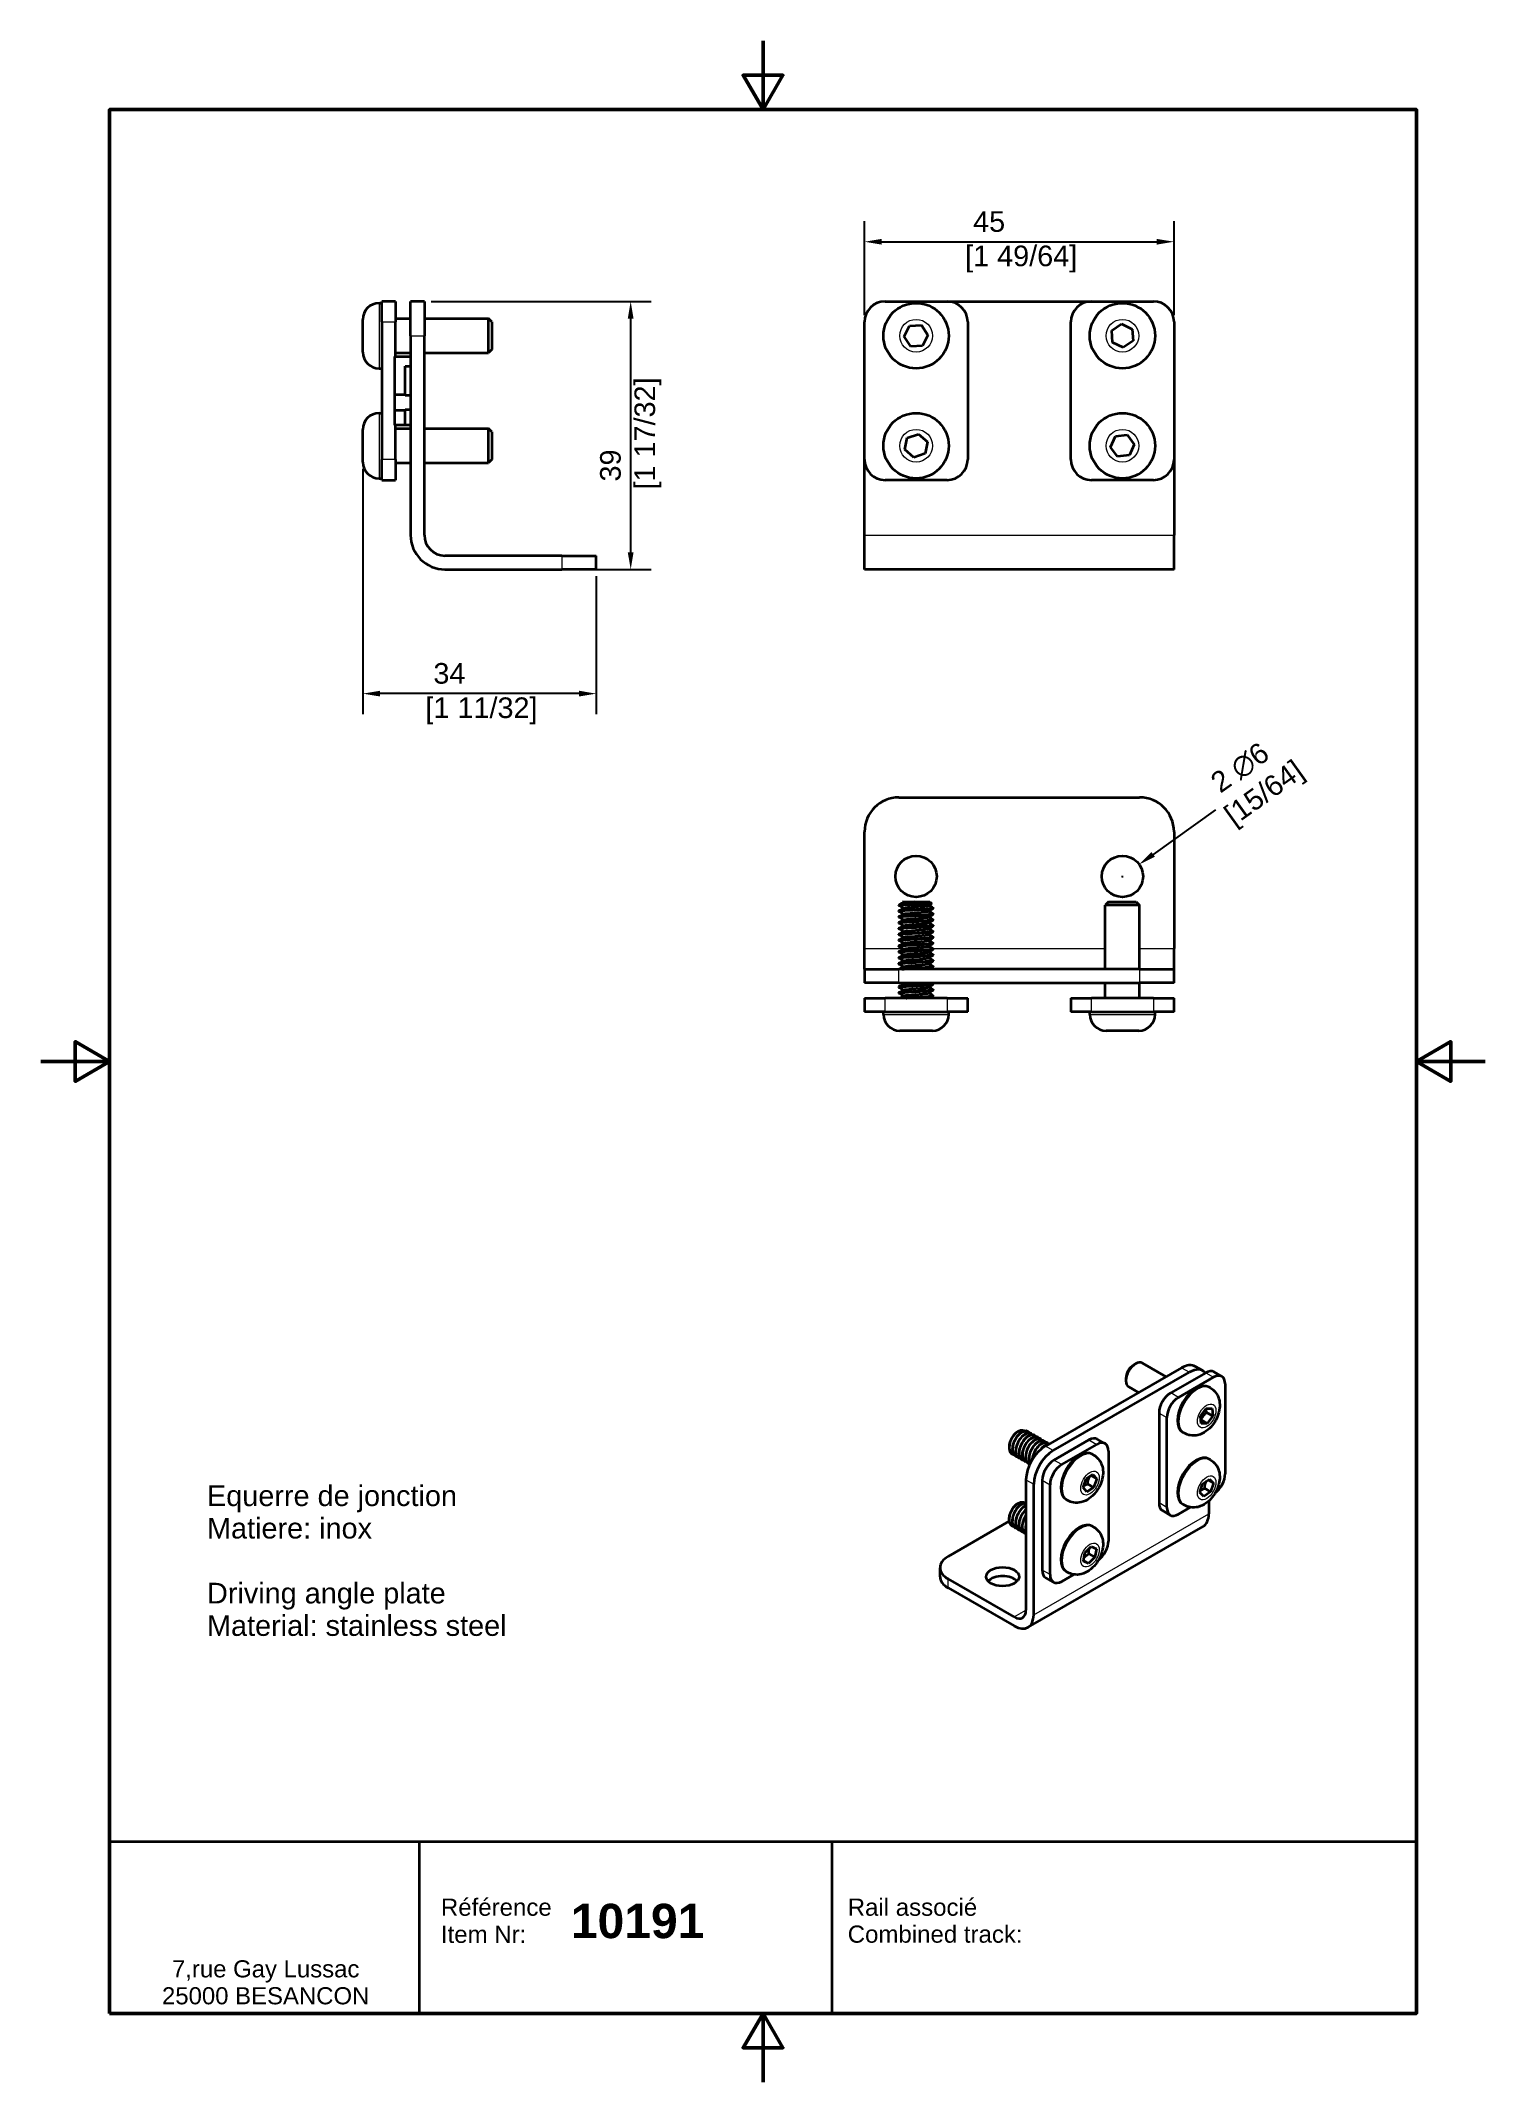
# Model space of a CAD drawing. Header units: millimetres. Extents: x 0 to 210, y 0 to 297.
import ezdxf
from ezdxf.enums import TextEntityAlignment as Align

# ---------------------------------------------------------------- set-up
doc = ezdxf.new("R2010")
doc.units = ezdxf.units.MM
for name, color, linetype, lineweight in [('Arêtes tangentes visibles(ISO)', 7, 'Continuous', 18), ('Arêtes visibles(ISO)', 7, 'Continuous', 35), ('Cadre_0', 7, 'Continuous', 50), ('Cotes(ISO)', 7, 'Continuous', 18), ("Géométrie d'esquisse(ISO)", 7, 'Continuous', 35), ('Symboles(ISO)', 7, 'Continuous', 18)]:
    doc.layers.add(name, color=color, linetype=linetype, lineweight=lineweight)
doc.styles.add('Courant-ISO', font='arial.ttf')
doc.styles.add('MANTION', font='arial.ttf')
doc.styles.add('Style de texte49', font='')
doc.styles.get('Style de texte49').set_extended_font_data('Arial', bold=True)
doc.dimstyles.new('Plan commercial', dxfattribs={"dimtxt": 3, "dimasz": 2.5, "dimexe": 3, "dimexo": 1, "dimgap": 0.762, "dimtad": 1, "dimrnd": 1e-08, "dimtxsty": 'MANTION', "dimcen": 0.09, "dimdle": 10, "dimclrd": 7, "dimclre": 7, "dimclrt": 256, "dimazin": 2, "dimtfac": 0.5, "dimtmove": 0, "dimatfit": 3, "dimfxl": 0, "dimtolj": 1, "dimlwd": 25, "dimlwe": 25, "dimarcsym": 0})

msp = doc.modelspace()

# ---------------------------------------------------------------- texts
at = {"layer": 'Symboles(ISO)', "color": 7, "insert": (24.163, 86.82), "char_height": 3, "width": 74.86275, "attachment_point": 1, "line_spacing_factor": 0.944221, "style": 'Courant-ISO'}
msp.add_mtext('{Equerre de jonction\\PMatiere: inox\\P \\PDriving angle plate\\PMaterial: stainless steel}', dxfattribs=at)

# ---------------------------------------------------------------- blocks, each defined once
blk = doc.blocks.new('Cadres Cadre par défaut')
at = {"layer": 'Cadre_0', "flags": 128}
for points in [[(105, 297), (105, 287), (102.11, 292), (107.89, 292), (105, 287)], [(10, 10), (10, 287), (200, 287), (200, 10), (10, 10)], [(0, 148.5), (10, 148.5), (5, 151.39), (5, 145.61), (10, 148.5)], [(210, 148.5), (200, 148.5), (205, 151.39), (205, 145.61), (200, 148.5)], [(105, 0), (105, 10), (102.11, 5), (107.89, 5), (105, 10)]]:
    blk.add_lwpolyline(points, dxfattribs=at)
blk = doc.blocks.new('Cartouches ISO')
at = {"layer": "Géométrie d'esquisse(ISO)"}
for p, q in [((50.77, 207.61), (50.77, 182.61)), ((50.77, 207.61), (240.77, 207.61)), ((95.77, 207.61), (95.77, 182.61)), ((155.77, 207.61), (155.77, 182.61)), ((240.77, 182.61), (240.77, 207.61)), ((50.77, 182.61), (240.77, 182.61))]:
    blk.add_line(p, q, dxfattribs=at)
at = {"layer": 'Symboles(ISO)', "color": 7, "char_height": 2.5, "attachment_point": 4, "style": 'Courant-ISO'}
for s, insert, width in [('\\fArial|b0|i0;Référence', (98.94, 198.05), 16.1109), ('\\fArial|b0|i0;Rail associé', (158.09, 198.05), 18.8281), ('\\fArial|b0|i0;Item Nr:', (98.94, 194.1), 12.4162), ('\\fArial|b0|i0;Combined track:', (158.09, 194.13), 25.4249)]:
    blk.add_mtext(s, dxfattribs=dict(at, insert=insert, width=width))
at = {"layer": 'Symboles(ISO)', "color": 7, "insert": (73.46, 187.12), "char_height": 2.4892, "width": 44.8115, "attachment_point": 5, "line_spacing_factor": 0.944221, "style": 'Courant-ISO'}
blk.add_mtext('\\fArial|b0|i0;7,rue Gay Lussac\\P25000 BESANCON', dxfattribs=at)
at = {"layer": 'Symboles(ISO)', "color": 7, "style": 'Style de texte49'}
blk.add_attdef('Référence_?_001', (117.83, 193.56), '', height=5, dxfattribs=at)
blk.add_attdef('Rail_associé_?', text='', height=5, dxfattribs=at).set_placement((188.95, 196.09), align=Align.MIDDLE_LEFT)
blk = doc.blocks.new('*D4')
at = {"layer": 'Cotes(ISO)', "color": 7, "linetype": 'Continuous', "lineweight": 25, "transparency": 16777216}
for p, q in [((119.76, 257.09), (119.76, 270.77)), ((164.76, 257.09), (164.76, 270.77)), ((122.26, 267.77), (162.26, 267.77))]:
    blk.add_line(p, q, dxfattribs=at)
at = {"layer": 'Cotes(ISO)', "color": 7, "linetype": 'Continuous', "transparency": 16777216}
for points in [[(122.26, 268.18), (122.26, 267.35), (119.76, 267.77)], [(162.26, 268.18), (162.26, 267.35), (164.76, 267.77)]]:
    blk.add_solid(points, dxfattribs=at)
at = {"layer": 'Defpoints', "color": 0, "linetype": 'Continuous', "transparency": 16777216}
for p in [(164.76, 267.77), (119.76, 256.09), (164.76, 256.09)]:
    blk.add_point(p, dxfattribs=at)
at = {"layer": 'Cotes(ISO)', "color": 154, "linetype": 'Continuous', "lineweight": 25, "true_color": 0x004691, "transparency": 16777216, "insert": (134.38, 272.21), "char_height": 3, "attachment_point": 1, "style": 'MANTION'}
blk.add_mtext('\\A1; 45\\P[1 49/64]', dxfattribs=at)
blk = doc.blocks.new('*D5')
at = {"layer": 'Cotes(ISO)', "color": 7, "linetype": 'Continuous', "lineweight": 25, "transparency": 16777216}
for p, q in [((56.76, 259.09), (88.76, 259.09)), ((85.76, 222.59), (85.76, 256.59)), ((76.76, 220.09), (88.76, 220.09))]:
    blk.add_line(p, q, dxfattribs=at)
at = {"layer": 'Cotes(ISO)', "color": 7, "linetype": 'Continuous', "transparency": 16777216}
for points in [[(85.34, 256.59), (86.18, 256.59), (85.76, 259.09)], [(85.34, 222.59), (86.18, 222.59), (85.76, 220.09)]]:
    blk.add_solid(points, dxfattribs=at)
at = {"layer": 'Defpoints', "color": 0, "linetype": 'Continuous', "transparency": 16777216}
for p in [(55.76, 259.09), (85.76, 259.09), (75.76, 220.09)]:
    blk.add_point(p, dxfattribs=at)
at = {"layer": 'Cotes(ISO)', "color": 154, "linetype": 'Continuous', "lineweight": 25, "true_color": 0x004691, "transparency": 16777216, "insert": (81.31, 231.72), "char_height": 3, "attachment_point": 1, "rotation": 90, "style": 'MANTION'}
blk.add_mtext('\\A1; 39\\P[1 17/32]', dxfattribs=at)
blk = doc.blocks.new('*D6')
at = {"layer": 'Cotes(ISO)', "color": 7, "linetype": 'Continuous', "lineweight": 25, "transparency": 16777216}
for p, q in [((46.81, 234.71), (46.81, 199.02)), ((80.76, 219.09), (80.76, 199.02)), ((78.26, 202.02), (49.31, 202.02))]:
    blk.add_line(p, q, dxfattribs=at)
at = {"layer": 'Cotes(ISO)', "color": 7, "linetype": 'Continuous', "transparency": 16777216}
for points in [[(49.31, 202.44), (49.31, 201.61), (46.81, 202.02)], [(78.26, 202.44), (78.26, 201.61), (80.76, 202.02)]]:
    blk.add_solid(points, dxfattribs=at)
at = {"layer": 'Defpoints', "color": 0, "linetype": 'Continuous', "transparency": 16777216}
for p in [(46.81, 235.71), (80.76, 220.09), (46.81, 202.02)]:
    blk.add_point(p, dxfattribs=at)
at = {"layer": 'Cotes(ISO)', "color": 154, "linetype": 'Continuous', "lineweight": 25, "true_color": 0x004691, "transparency": 16777216, "insert": (55.91, 206.47), "char_height": 3, "attachment_point": 1, "style": 'MANTION'}
blk.add_mtext('\\A1; 34\\P[1 11/32]', dxfattribs=at)
blk = doc.blocks.new('*D7')
at = {"layer": 'Cotes(ISO)', "color": 7, "linetype": 'Continuous', "lineweight": 25, "transparency": 16777216}
for p, q in [((170.81, 185.1), (161.74, 178.62)), ((157.17, 175.43), (157.35, 175.43)), ((157.26, 175.34), (157.26, 175.52))]:
    blk.add_line(p, q, dxfattribs=at)
at = {"layer": 'Cotes(ISO)', "color": 7, "linetype": 'Continuous', "transparency": 16777216}
blk.add_solid([(161.49, 178.96), (161.98, 178.28), (159.7, 177.17)], dxfattribs=at)
at = {"layer": 'Defpoints', "color": 0, "linetype": 'Continuous', "transparency": 16777216}
for p in [(159.7, 177.17), (154.82, 173.68)]:
    blk.add_point(p, dxfattribs=at)
at = {"layer": 'Cotes(ISO)', "color": 154, "linetype": 'Continuous', "lineweight": 25, "true_color": 0x004691, "transparency": 16777216, "insert": (168.81, 189.21), "char_height": 3, "attachment_point": 1, "rotation": 35.5351, "style": 'MANTION'}
blk.add_mtext('\\A1; 2 ∅6\\P[15/64]', dxfattribs=at)

# ---------------------------------------------------------------- dimensions: what is measured, and where the dimension line sits
at = {"layer": 'Cotes(ISO)', "color": 7, "linetype": 'Continuous', "lineweight": 25}
dim = msp.add_linear_dim(base=(164.76, 267.768), p1=(119.76, 256.093), p2=(164.76, 256.093), text=' <>\\X[1 49/64]', dimstyle='Plan commercial', override={"dimdec": 2, "dimpost": '\\X', "dimtp": 0, "dimtm": 0, "dimtdec": 2, "dimtofl": 0, "dimatfit": 1, "dimtvp": -0.25}, dxfattribs=at)
dim.commit()
dim.dimension.update_dxf_attribs({"geometry": '*D4', "text_midpoint": (142.26, 267.768), "dimtype": 160})
for base, p1, p2, angle, text, override, picture, middle in [((85.758, 259.093), (75.758, 220.093), (55.758, 259.093), 270, ' <>\\X[1 17/32]', {"dimdec": 2, "dimpost": '\\X', "dimtp": 0, "dimtm": 0, "dimtdec": 2, "dimtofl": 0, "dimatfit": 1, "dimtvp": -0.25}, '*D5', (85.758, 239.593)), ((46.808, 202.022), (80.758, 220.093), (46.808, 235.713), 180, ' <>\\X[1 11/32]', {"dimdec": 0, "dimpost": '\\X', "dimtp": 0, "dimtm": 0, "dimtdec": 2, "dimtofl": 0, "dimatfit": 1, "dimtvp": -0.25}, '*D6', (63.783, 202.022))]:
    dim = msp.add_linear_dim(base=base, p1=p1, p2=p2, angle=angle, text=text, dimstyle='Plan commercial', override=override, dxfattribs=at)
    dim.commit()
    dim.dimension.update_dxf_attribs({"geometry": picture, "text_midpoint": middle, "dimtype": 160})
dim = msp.add_diameter_dim_2p(p1=(154.819, 173.683), p2=(159.701, 177.171), text=' 2 <>\\X[15/64]', dimstyle='Plan commercial', override={"dimtad": 0, "dimdec": 2, "dimlfac": 1, "dimpost": '\\X', "dimtp": 0, "dimtm": 0, "dimtdec": 2, "dimtofl": 0, "dimtvp": -0.25}, dxfattribs=at)
dim.commit()
dim.dimension.update_dxf_attribs({"geometry": '*D7', "text_midpoint": (176.415, 189.108), "dimtype": 163})

# ---------------------------------------------------------------- linework, layer by layer
at = {"layer": 'Arêtes tangentes visibles(ISO)'}
for p, q in [((49.178, 258.843), (49.178, 249.343)), ((49.558, 256.093), (51.558, 256.093)), ((53.758, 254.093), (55.758, 254.093)), ((49.178, 242.843), (49.178, 233.343)), ((51.558, 236.093), (49.558, 236.093)), ((119.76, 225.093), (164.76, 225.093)), ((75.758, 222.093), (75.758, 220.093)), ((119.76, 164.927), (125.3, 164.927)), ((129.738, 164.927), (154.76, 164.927)), ((159.76, 164.927), (164.76, 164.927)), ((124.76, 159.927), (124.76, 161.927)), ((159.76, 161.927), (159.76, 159.927)), ((122.76, 155.727), (122.76, 157.727)), ((131.76, 157.727), (131.76, 155.727)), ((152.76, 155.727), (152.76, 157.727)), ((161.76, 157.727), (161.76, 155.727)), ((122.51, 155.347), (132.01, 155.347)), ((152.51, 155.347), (162.01, 155.347)), ((165.86, 103.934), (166.991, 103.283)), ((169.367, 103.218), (170.499, 102.566)), ((165.407, 99.635), (164.276, 100.286)), ((162.579, 97.347), (163.71, 96.695)), ((147.192, 91.881), (146.061, 92.533)), ((152.397, 93.445), (153.528, 92.794)), ((148.437, 89.862), (147.305, 90.513)), ((143.233, 87.634), (144.364, 86.983)), ((145.608, 87.574), (146.74, 86.922)), ((163.71, 83.614), (162.579, 84.266)), ((144.364, 68.015), (169.82, 82.674)), ((146.74, 73.842), (145.608, 74.493)), ((131.919, 71.912), (131.919, 73.22)), ((141.535, 67.682), (143.233, 68.659))]:
    msp.add_line(p, q, dxfattribs=at)
for centre in [(127.26, 254.093), (157.26, 254.093), (127.26, 238.093), (157.26, 238.093)]:
    msp.add_circle(centre, 2.38, dxfattribs=at)
for centre in [(168.168, 97.706), (151.197, 87.934), (168.168, 87.242), (151.197, 77.469)]:
    msp.add_ellipse(centre, major_axis=(1.896, 3.293), ratio=0.5780931, start_param=0, end_param=3.1415927, dxfattribs=at)
for centre, major_axis in [((169.509, 96.934), (0.95, 1.65)), ((152.538, 87.162), (-0.95, -1.65)), ((169.509, 86.47), (-0.95, -1.65)), ((152.538, 76.697), (-0.95, -1.65))]:
    msp.add_ellipse(centre, major_axis=major_axis, ratio=0.5780931, dxfattribs=at)
at = {"layer": 'Arêtes visibles(ISO)'}
for p, q in [((49.178, 258.843), (49.558, 258.843)), ((51.558, 259.093), (49.558, 259.093)), ((49.558, 256.093), (49.558, 259.093)), ((51.558, 259.093), (51.558, 256.093)), ((55.758, 259.093), (53.758, 259.093)), ((53.758, 254.093), (53.758, 259.093)), ((55.758, 259.093), (55.758, 254.093)), ((122.76, 259.093), (131.76, 259.093)), ((131.76, 259.093), (152.76, 259.093)), ((152.76, 259.093), (161.76, 259.093)), ((46.808, 251.713), (46.808, 256.473)), ((49.558, 256.093), (49.558, 236.093)), ((51.558, 256.593), (53.758, 256.593)), ((51.558, 251.093), (51.558, 256.093)), ((55.758, 256.593), (65.068, 256.593)), ((65.068, 251.593), (65.068, 256.593)), ((65.558, 256.102), (65.068, 256.593)), ((65.558, 256.102), (65.558, 252.083)), ((119.76, 236.093), (119.76, 256.093)), ((125.531, 253.997), (126.312, 255.542)), ((126.312, 255.542), (128.042, 255.638)), ((128.042, 255.638), (128.99, 254.189)), ((134.76, 256.093), (134.76, 236.093)), ((149.76, 236.093), (149.76, 256.093)), ((155.703, 254.851), (157.138, 255.82)), ((157.138, 255.82), (158.695, 255.062)), ((164.76, 256.093), (164.76, 236.093)), ((53.758, 254.093), (53.758, 251.093)), ((55.758, 225.093), (55.758, 254.093)), ((126.479, 252.547), (125.531, 253.997)), ((128.208, 252.643), (126.479, 252.547)), ((128.99, 254.189), (128.208, 252.643)), ((155.825, 253.123), (155.703, 254.851)), ((157.382, 252.365), (155.825, 253.123)), ((158.817, 253.334), (157.382, 252.365)), ((158.695, 255.062), (158.817, 253.334)), ((51.458, 251.093), (53.758, 251.093)), ((51.458, 245.561), (51.458, 251.093)), ((51.558, 251.593), (53.758, 251.593)), ((52.958, 249.665), (53.758, 249.665)), ((52.958, 245.561), (52.958, 249.665)), ((53.758, 251.093), (53.758, 249.665)), ((53.758, 249.665), (53.758, 245.404)), ((55.758, 251.593), (65.068, 251.593)), ((65.558, 252.083), (65.068, 251.593)), ((49.178, 249.343), (49.558, 249.343)), ((51.458, 245.561), (52.958, 245.561)), ((51.458, 243.282), (51.458, 245.561)), ((52.958, 245.404), (52.958, 245.561)), ((53.758, 245.404), (52.958, 245.404)), ((53.758, 245.404), (53.758, 243.358)), ((49.178, 242.843), (49.558, 242.843)), ((51.458, 243.282), (52.958, 243.282)), ((51.458, 241.093), (51.458, 243.282)), ((52.958, 241.093), (51.458, 241.093)), ((51.558, 236.093), (51.558, 241.093)), ((51.558, 240.593), (53.758, 240.593)), ((52.958, 243.282), (52.958, 243.358)), ((52.958, 243.358), (53.758, 243.358)), ((52.958, 241.093), (52.958, 243.282)), ((53.758, 241.093), (52.958, 241.093)), ((53.758, 243.358), (53.758, 241.093)), ((53.758, 241.093), (53.758, 225.093)), ((55.758, 240.593), (65.068, 240.593)), ((65.068, 235.593), (65.068, 240.593)), ((65.558, 240.102), (65.068, 240.593)), ((46.808, 235.713), (46.808, 240.473)), ((65.558, 240.102), (65.558, 236.083)), ((125.617, 237.546), (125.965, 239.243)), ((125.965, 239.243), (127.608, 239.789)), ((127.608, 239.789), (128.904, 238.639)), ((128.904, 238.639), (128.555, 236.943)), ((155.539, 237.899), (156.232, 239.486)), ((156.567, 236.505), (155.539, 237.899)), ((156.232, 239.486), (157.953, 239.68)), ((157.953, 239.68), (158.981, 238.287)), ((158.981, 238.287), (158.289, 236.699)), ((49.558, 233.093), (49.558, 236.093)), ((51.558, 236.093), (51.558, 233.093)), ((51.558, 235.593), (53.758, 235.593)), ((55.758, 235.593), (65.068, 235.593)), ((65.558, 236.083), (65.068, 235.593)), ((119.76, 225.093), (119.76, 236.093)), ((126.912, 236.396), (125.617, 237.546)), ((128.555, 236.943), (126.912, 236.396)), ((158.289, 236.699), (156.567, 236.505)), ((164.76, 236.093), (164.76, 225.093)), ((49.178, 233.343), (49.558, 233.343)), ((49.558, 233.093), (51.558, 233.093)), ((131.76, 233.093), (122.76, 233.093)), ((161.76, 233.093), (152.76, 233.093)), ((119.76, 220.093), (119.76, 225.093)), ((164.76, 220.093), (164.76, 225.093)), ((75.758, 222.093), (58.758, 222.093)), ((58.758, 220.093), (75.758, 220.093)), ((75.758, 222.093), (80.758, 222.093)), ((80.758, 220.093), (75.758, 220.093)), ((80.758, 220.093), (80.758, 222.093)), ((164.76, 220.093), (119.76, 220.093)), ((124.76, 186.927), (159.76, 186.927)), ((119.76, 164.927), (119.76, 181.927)), ((164.76, 181.927), (164.76, 164.927)), ((124.786, 171.262), (124.76, 171.236)), ((124.865, 171.236), (124.76, 171.236)), ((124.76, 171.197), (124.76, 171.236)), ((124.76, 170.397), (124.76, 170.433)), ((124.76, 170.347), (124.76, 170.397)), ((124.76, 169.547), (124.76, 169.583)), ((124.76, 169.497), (124.76, 169.547)), ((124.871, 171.347), (124.786, 171.262)), ((127.025, 171.727), (129.269, 171.727)), ((129.269, 171.727), (129.516, 171.481)), ((129.76, 170.822), (129.76, 170.858)), ((129.76, 170.772), (129.76, 170.822)), ((129.76, 169.972), (129.76, 170.008)), ((129.76, 169.922), (129.76, 169.972)), ((155.251, 171.727), (154.76, 171.236)), ((159.76, 171.236), (154.76, 171.236)), ((154.76, 161.927), (154.76, 171.236)), ((155.251, 171.727), (159.269, 171.727)), ((159.269, 171.727), (159.76, 171.236)), ((159.76, 161.927), (159.76, 171.236)), ((124.76, 168.697), (124.76, 168.733)), ((124.76, 168.647), (124.76, 168.697)), ((124.76, 167.847), (124.76, 167.883)), ((124.76, 167.797), (124.76, 167.847)), ((124.76, 166.997), (124.76, 167.033)), ((124.76, 166.947), (124.76, 166.997)), ((129.76, 169.122), (129.76, 169.158)), ((129.76, 169.072), (129.76, 169.122)), ((129.76, 168.272), (129.76, 168.308)), ((129.76, 168.222), (129.76, 168.272)), ((129.76, 167.422), (129.76, 167.458)), ((129.76, 167.372), (129.76, 167.422)), ((129.76, 166.572), (129.76, 166.608)), ((129.76, 166.522), (129.76, 166.572)), ((119.76, 161.927), (119.76, 164.927)), ((124.76, 166.147), (124.76, 166.183)), ((124.76, 166.097), (124.76, 166.147)), ((124.76, 165.297), (124.76, 165.333)), ((124.76, 165.247), (124.76, 165.297)), ((124.76, 164.447), (124.76, 164.483)), ((124.76, 164.397), (124.76, 164.447)), ((124.76, 163.597), (124.76, 163.633)), ((124.76, 163.547), (124.76, 163.597)), ((129.76, 165.722), (129.76, 165.758)), ((129.76, 165.672), (129.76, 165.722)), ((129.76, 164.872), (129.76, 164.908)), ((129.76, 164.822), (129.76, 164.872)), ((129.76, 164.022), (129.76, 164.058)), ((129.76, 163.972), (129.76, 164.022)), ((164.76, 161.927), (164.76, 164.927)), ((119.76, 161.927), (119.76, 159.927)), ((119.76, 161.927), (124.76, 161.927)), ((124.76, 162.747), (124.76, 162.783)), ((124.76, 162.697), (124.76, 162.747)), ((124.76, 161.927), (124.76, 161.933)), ((159.76, 161.927), (124.76, 161.927)), ((129.76, 163.172), (129.76, 163.208)), ((129.76, 163.122), (129.76, 163.172)), ((129.76, 162.322), (129.76, 162.358)), ((129.76, 162.272), (129.76, 162.322)), ((159.76, 161.927), (164.76, 161.927)), ((164.76, 159.927), (164.76, 161.927)), ((124.76, 159.927), (119.76, 159.927)), ((119.76, 157.727), (122.76, 157.727)), ((119.76, 157.727), (119.76, 155.727)), ((131.76, 157.727), (122.76, 157.727)), ((124.76, 159.927), (159.76, 159.927)), ((124.76, 159.347), (124.76, 159.383)), ((124.76, 159.297), (124.76, 159.347)), ((124.76, 158.497), (124.76, 158.533)), ((124.76, 158.447), (124.76, 158.497)), ((129.76, 159.772), (129.76, 159.808)), ((129.76, 159.722), (129.76, 159.772)), ((129.76, 158.922), (129.76, 158.958)), ((129.76, 158.872), (129.76, 158.922)), ((129.76, 158.072), (129.76, 158.108)), ((129.76, 158.022), (129.76, 158.072)), ((131.76, 157.727), (134.76, 157.727)), ((134.76, 155.727), (134.76, 157.727)), ((149.76, 157.727), (152.76, 157.727)), ((149.76, 157.727), (149.76, 155.727)), ((161.76, 157.727), (152.76, 157.727)), ((154.76, 157.727), (154.76, 159.927)), ((159.76, 157.727), (159.76, 159.927)), ((164.76, 159.927), (159.76, 159.927)), ((161.76, 157.727), (164.76, 157.727)), ((164.76, 155.727), (164.76, 157.727)), ((122.76, 155.727), (119.76, 155.727)), ((122.51, 155.347), (122.51, 155.727)), ((122.76, 155.727), (131.76, 155.727)), ((134.76, 155.727), (131.76, 155.727)), ((132.01, 155.347), (132.01, 155.727)), ((152.76, 155.727), (149.76, 155.727)), ((152.51, 155.347), (152.51, 155.727)), ((152.76, 155.727), (161.76, 155.727)), ((164.76, 155.727), (161.76, 155.727)), ((162.01, 155.347), (162.01, 155.727)), ((129.64, 152.977), (124.88, 152.977)), ((159.64, 152.977), (154.88, 152.977)), ((158.898, 104.354), (159.174, 104.514)), ((163.61, 102.639), (160.178, 104.616)), ((168.987, 103.479), (167.856, 104.131)), ((165.86, 103.934), (146.061, 92.533)), ((147.192, 91.881), (166.991, 103.283)), ((157.765, 102.388), (157.765, 102.068)), ((159.602, 100.331), (158.182, 101.149)), ((169.367, 103.218), (164.276, 100.286)), ((165.407, 99.635), (170.499, 102.566)), ((170.064, 100.999), (169.849, 101.123)), ((171.696, 102.684), (170.565, 103.336)), ((172.196, 101.581), (172.196, 88.501)), ((168.628, 96.923), (169.44, 98.025)), ((169.44, 98.025), (170.321, 98.036)), ((170.321, 98.036), (170.39, 96.946)), ((162.579, 97.347), (162.579, 84.266)), ((163.71, 83.614), (163.71, 96.695)), ((168.697, 95.833), (168.628, 96.923)), ((168.695, 96.352), (169.578, 95.844)), ((169.578, 95.844), (168.697, 95.833)), ((169.507, 97.454), (170.39, 96.946)), ((170.39, 96.946), (169.578, 95.844)), ((140.795, 92.312), (140.795, 92.295)), ((141.927, 94.581), (142.142, 94.706)), ((143.53, 94.657), (143.502, 94.673)), ((144.011, 94.38), (143.983, 94.396)), ((144.492, 94.103), (144.463, 94.12)), ((144.972, 93.826), (144.944, 93.843)), ((145.453, 93.549), (145.425, 93.566)), ((145.934, 93.273), (145.906, 93.289)), ((146.415, 92.996), (146.387, 93.012)), ((152.397, 93.445), (147.305, 90.513)), ((148.437, 89.862), (153.528, 92.794)), ((154.726, 92.911), (153.594, 93.563)), ((166.272, 94.413), (166.057, 94.537)), ((141.293, 91.329), (141.265, 91.345)), ((141.774, 91.052), (141.746, 91.069)), ((142.255, 90.775), (142.227, 90.792)), ((142.736, 90.498), (142.708, 90.515)), ((143.217, 90.222), (143.188, 90.238)), ((143.698, 89.945), (143.669, 89.961)), ((153.094, 91.227), (152.879, 91.351)), ((155.225, 91.809), (155.225, 78.728)), ((170.064, 90.535), (169.849, 90.659)), ((143.233, 87.634), (143.233, 68.667)), ((144.364, 68.015), (144.364, 86.983)), ((145.608, 87.574), (145.608, 74.493)), ((146.74, 73.842), (146.74, 86.922)), ((151.56, 86.536), (152.002, 87.801)), ((152.096, 85.896), (151.56, 86.536)), ((152.002, 87.801), (152.98, 88.427)), ((153.074, 86.522), (152.096, 85.896)), ((152.192, 87.031), (153.074, 86.522)), ((152.708, 88.253), (153.516, 87.788)), ((152.98, 88.427), (153.516, 87.788)), ((153.516, 87.788), (153.074, 86.522)), ((168.535, 85.782), (168.927, 87.046)), ((168.927, 87.046), (169.9, 87.734)), ((169.208, 86.402), (170.09, 85.893)), ((169.712, 87.601), (170.482, 87.157)), ((169.9, 87.734), (170.482, 87.157)), ((170.482, 87.157), (170.09, 85.893)), ((141.927, 84.117), (142.129, 84.234)), ((149.301, 84.641), (149.086, 84.765)), ((164.21, 82.512), (163.078, 83.163)), ((167.159, 83.638), (165.407, 82.63)), ((166.272, 83.949), (166.057, 84.073)), ((169.117, 85.206), (168.535, 85.782)), ((170.09, 85.893), (169.117, 85.206)), ((169.82, 84.561), (169.82, 82.674)), ((131.919, 76.478), (140.81, 81.598)), ((140.795, 81.903), (140.795, 81.831)), ((141.273, 80.876), (141.245, 80.893)), ((141.754, 80.599), (141.726, 80.616)), ((142.235, 80.322), (142.206, 80.339)), ((143.532, 66.178), (168.987, 80.837)), ((153.094, 80.762), (152.879, 80.886)), ((142.716, 80.046), (142.687, 80.062)), ((143.196, 79.769), (143.168, 79.785)), ((151.805, 77.027), (152.735, 77.92)), ((152.735, 77.92), (153.468, 77.59)), ((153.468, 77.59), (153.271, 76.367)), ((130.747, 73.541), (130.747, 74.849)), ((149.301, 74.176), (149.086, 74.3)), ((151.608, 75.804), (151.805, 77.027)), ((152.341, 75.474), (151.608, 75.804)), ((151.622, 75.888), (152.341, 75.474)), ((153.271, 76.367), (152.341, 75.474)), ((152.388, 76.875), (153.271, 76.367)), ((141.535, 67.682), (131.919, 73.22)), ((131.919, 71.912), (141.535, 66.374)), ((147.239, 72.739), (146.108, 73.391)), ((150.188, 73.865), (148.437, 72.857))]:
    msp.add_line(p, q, dxfattribs=at)
for centre, radius in [((127.26, 254.093), 4.75), ((157.26, 254.093), 4.75), ((127.26, 238.093), 4.75), ((157.26, 238.093), 4.75), ((127.26, 175.427), 3), ((157.26, 175.427), 3)]:
    msp.add_circle(centre, radius, dxfattribs=at)
for centre, radius, start, end in [((49.178, 256.473), 2.37, 90, 180), ((122.76, 256.093), 3, 90, 180), ((131.76, 256.093), 3, 0, 90), ((152.76, 256.093), 3, 90, 180), ((161.76, 256.093), 3, 0, 90), ((49.178, 251.713), 2.37, 180, 270), ((49.178, 240.473), 2.37, 90, 180), ((49.178, 235.713), 2.37, 180, 270), ((122.76, 236.093), 3, 180, 270), ((131.76, 236.093), 3, 270, 0), ((152.76, 236.093), 3, 180, 270), ((161.76, 236.093), 3, 270, 0), ((58.758, 225.093), 5, 180, 270), ((58.758, 225.093), 3, 180, 270), ((124.76, 181.927), 5, 90, 180), ((159.76, 181.927), 5, 0, 90), ((124.88, 155.347), 2.37, 180, 270), ((129.64, 155.347), 2.37, 270, 0), ((154.88, 155.347), 2.37, 180, 270), ((159.64, 155.347), 2.37, 270, 0)]:
    msp.add_arc(centre, radius, start, end, dxfattribs=at)
for centre, major_axis, ratio, start_param, end_param in [((159.18, 102.882), (-0.998, -1.733), 0.5780931, 3.1415927, 6.2831853), ((158.902, 103.042), (-0.802, -1.393), 0.5780931, 3.9289245, 5.4958534), ((165.86, 100.664), (1.996, 3.466), 0.5780931, 0, 0.7834645), ((167.953, 97.83), (-1.896, -3.293), 0.5780931, 3.1415927, 6.2831853), ((166.991, 100.013), (1.996, 3.466), 0.5780931, 6.0922906, 7.0666498), ((169.367, 101.256), (1.198, 2.08), 0.5780931, 0, 0.7834645), ((170.499, 100.604), (1.198, 2.08), 0.5780931, 5.4958534, 7.0666498), ((164.276, 98.324), (-1.198, -2.08), 0.5780931, 3.9250571, 5.4958534), ((165.407, 97.672), (1.198, 2.08), 0.5780931, 0.7834645, 2.3542608), ((142.209, 93.11), (0.998, 1.733), 0.5780931, 2.0642496, 2.4338488), ((141.931, 93.27), (-0.802, -1.393), 0.5780931, 3.9289245, 4.0422609), ((146.061, 89.263), (-1.996, -3.466), 0.5780931, 3.9250571, 5.4958534), ((152.397, 91.483), (1.198, 2.08), 0.5780931, 0, 0.7834645), ((153.528, 90.832), (1.198, 2.08), 0.5780931, 5.4958534, 7.0666498), ((147.192, 88.611), (1.996, 3.466), 0.5780931, 0.7834645, 2.3542608), ((147.305, 88.551), (-1.198, -2.08), 0.5780931, 3.9250571, 5.4958534), ((148.437, 87.9), (1.198, 2.08), 0.5780931, 0.7834645, 2.3542608), ((150.982, 88.058), (-1.896, -3.293), 0.5780931, 3.1415927, 6.2831853), ((167.953, 87.366), (-1.896, -3.293), 0.5780931, 3.1415927, 6.2831853), ((170.499, 87.523), (-1.198, -2.08), 0.5780931, 0.9364615, 2.3542608), ((141.931, 82.805), (-0.802, -1.393), 0.5780931, 3.9289245, 4.3078731), ((164.276, 85.243), (-1.198, -2.08), 0.5780931, 5.4958534, 6.2831853), ((165.407, 84.592), (-1.198, -2.08), 0.5780931, 5.4958534, 7.0666498), ((142.209, 82.645), (0.998, 1.733), 0.5780931, 2.3298619, 2.699461), ((150.982, 77.593), (-1.896, -3.293), 0.5780931, 3.1415927, 6.2831853), ((166.991, 84.303), (1.996, -3.466), 0.5780931, 0, 0.7873319), ((153.528, 77.751), (-1.198, -2.08), 0.5780931, 0.9364615, 2.3542608), ((134.747, 74.849), (-4, 0), 0.5758617, 5.4977871, 7.0685835), ((147.305, 75.47), (-1.198, -2.08), 0.5780931, 5.4958534, 6.2831853), ((134.747, 73.541), (-4, 0), 0.5758617, 0, 0.7853982), ((139.838, 72.238), (-2.4, 0), 0.5758617, 3.6345477, 5.7902303), ((148.437, 74.819), (-1.198, -2.08), 0.5780931, 5.4958534, 7.0666498), ((141.535, 69.644), (1.198, -2.08), 0.5780931, 5.4997209, 7.0705172), ((141.535, 69.644), (1.996, -3.466), 0.5780931, 5.4997209, 7.0705172)]:
    msp.add_ellipse(centre, major_axis=major_axis, ratio=ratio, start_param=start_param, end_param=end_param, dxfattribs=at)
msp.add_ellipse((139.838, 73.546), major_axis=(-2.4, 0), ratio=0.5758617, dxfattribs=at)
for points, knots in [([(124.771, 169.484), (124.687, 169.534), (125.148, 169.584), (125.922, 169.633), (126.706, 169.683), (127.773, 169.734), (128.565, 169.784), (129.291, 169.83), (129.754, 169.876), (129.759, 169.922)], [95.7806159, 95.7806159, 95.7806159, 95.7806159, 96.8802732, 96.8802732, 96.8802732, 97.9938395, 97.9938395, 97.9938395, 99.0156587, 99.0156587, 99.0156587, 99.0156587]), ([(124.779, 170.334), (124.747, 170.352), (124.773, 170.369), (124.865, 170.386), (125.131, 170.437), (125.931, 170.487), (126.846, 170.537), (127.761, 170.587), (128.748, 170.638), (129.29, 170.688), (129.593, 170.716), (129.749, 170.744), (129.751, 170.772)], [102.0638012, 102.0638012, 102.0638012, 102.0638012, 102.448105, 102.448105, 102.448105, 103.5616713, 103.5616713, 103.5616713, 104.6752377, 104.6752377, 104.6752377, 105.298844, 105.298844, 105.298844, 105.298844]), ([(124.891, 170.476), (124.808, 170.462), (124.763, 170.448), (124.76, 170.434), (124.76, 170.434), (124.76, 170.433), (124.76, 170.433)], [-109.02385047, -109.02385047, -109.02385047, -109.02385047, -108.71519708, -108.71519708, -108.71519708, -108.70604891, -108.70604891, -108.70604891, -108.70604891]), ([(129.749, 169.985), (129.751, 169.984), (129.752, 169.983), (129.753, 169.982), (129.823, 169.932), (129.329, 169.882), (128.53, 169.832), (127.731, 169.781), (126.665, 169.731), (125.889, 169.681), (125.199, 169.636), (124.768, 169.592), (124.762, 169.547)], [-105.3922942, -105.3922942, -105.3922942, -105.3922942, -105.374498, -105.374498, -105.374498, -104.2609316, -104.2609316, -104.2609316, -103.1473653, -103.1473653, -103.1473653, -102.1572514, -102.1572514, -102.1572514, -102.1572514]), ([(129.741, 170.835), (129.793, 170.802), (129.631, 170.769), (129.266, 170.736), (128.712, 170.685), (127.719, 170.635), (126.806, 170.585), (125.894, 170.535), (125.106, 170.484), (124.854, 170.434), (124.792, 170.422), (124.763, 170.409), (124.765, 170.397)], [-111.6754795, -111.6754795, -111.6754795, -111.6754795, -110.9423298, -110.9423298, -110.9423298, -109.8287634, -109.8287634, -109.8287634, -108.7151971, -108.7151971, -108.7151971, -108.4404367, -108.4404367, -108.4404367, -108.4404367]), ([(127.025, 171.727), (126.756, 171.685), (126.488, 171.644), (125.967, 171.562), (125.722, 171.521), (125.29, 171.438), (125.113, 171.398), (124.884, 171.325), (124.817, 171.293), (124.786, 171.262)], [0, 0, 0, 0, 0.08173105, 0.08173105, 0.16812001, 0.16812001, 0.2591715, 0.2591715, 0.33278176, 0.33278176, 0.33278176, 0.33278176]), ([(124.865, 171.236), (124.968, 171.247), (125.129, 171.258), (125.55, 171.281), (125.804, 171.292), (126.369, 171.314), (126.675, 171.325), (127.298, 171.348), (127.61, 171.359), (128.196, 171.381), (128.466, 171.392), (128.93, 171.414), (129.121, 171.425), (129.397, 171.448), (129.482, 171.459), (129.517, 171.474), (129.519, 171.477), (129.516, 171.481)], [0, 0, 0, 0, 0.09708549, 0.09708549, 0.19289533, 0.19289533, 0.2874292, 0.2874292, 0.38068675, 0.38068675, 0.47266766, 0.47266766, 0.56337159, 0.56337159, 0.6527982, 0.6527982, 0.68177457, 0.68177457, 0.68177457, 0.68177457]), ([(125.107, 171.455), (124.998, 171.422), (124.922, 171.389), (124.878, 171.354), (124.874, 171.35), (124.871, 171.347)], [0.186829761, 0.186829761, 0.186829761, 0.186829761, 0.259171504, 0.259171504, 0.26709133, 0.26709133, 0.26709133, 0.26709133]), ([(125.3, 171.727), (125.3, 171.727), (125.302, 171.727), (125.318, 171.727), (125.365, 171.727), (125.522, 171.727), (125.628, 171.727), (125.76, 171.727)], [0.50825659, 0.50825659, 0.50825659, 0.50825659, 0.52113019, 0.52113019, 0.58400523, 0.58400523, 0.64448142, 0.64448142, 0.64448142, 0.64448142]), ([(125.469, 170.815), (125.478, 170.82), (125.491, 170.825), (125.509, 170.831), (125.689, 170.885), (126.334, 170.94), (127.056, 170.994), (127.779, 171.049), (128.533, 171.103), (128.866, 171.158), (128.962, 171.173), (129.022, 171.189), (129.046, 171.205)], [108.5693699, 108.5693699, 108.5693699, 108.5693699, 108.6906183, 108.6906183, 108.6906183, 109.8982918, 109.8982918, 109.8982918, 111.1059653, 111.1059653, 111.1059653, 111.4530961, 111.4530961, 111.4530961, 111.4530961]), ([(125.475, 169.965), (125.501, 169.981), (125.565, 169.998), (125.67, 170.014), (126.015, 170.069), (126.777, 170.123), (127.498, 170.177), (128.219, 170.232), (128.852, 170.286), (129.019, 170.341), (129.033, 170.345), (129.044, 170.35), (129.051, 170.355)], [102.2861846, 102.2861846, 102.2861846, 102.2861846, 102.6522506, 102.6522506, 102.6522506, 103.8599241, 103.8599241, 103.8599241, 105.0675977, 105.0675977, 105.0675977, 105.1699108, 105.1699108, 105.1699108, 105.1699108]), ([(125.478, 169.115), (125.525, 169.142), (125.677, 169.17), (125.925, 169.197), (126.416, 169.252), (127.248, 169.306), (127.925, 169.361), (128.522, 169.409), (128.962, 169.457), (129.051, 169.505)], [96.0029993, 96.0029993, 96.0029993, 96.0029993, 96.6138829, 96.6138829, 96.6138829, 97.8215564, 97.8215564, 97.8215564, 98.8867255, 98.8867255, 98.8867255, 98.8867255]), ([(125.76, 171.727), (125.866, 171.727), (126.015, 171.727), (126.383, 171.727), (126.603, 171.727), (126.901, 171.727), (126.963, 171.727), (127.025, 171.727)], [0, 0, 0, 0, 0.07170534, 0.07170534, 0.14686945, 0.14686945, 0.16608893, 0.16608893, 0.16608893, 0.16608893]), ([(124.772, 166.934), (124.699, 166.98), (125.078, 167.026), (125.756, 167.072), (126.497, 167.122), (127.559, 167.173), (128.388, 167.223), (129.208, 167.273), (129.759, 167.322), (129.76, 167.372)], [76.93106, 76.93106, 76.93106, 76.93106, 77.9496451, 77.9496451, 77.9496451, 79.0632114, 79.0632114, 79.0632114, 80.1661028, 80.1661028, 80.1661028, 80.1661028]), ([(124.78, 168.634), (124.729, 168.666), (124.874, 168.698), (125.208, 168.729), (125.738, 168.78), (126.718, 168.83), (127.636, 168.88), (128.553, 168.93), (129.364, 168.98), (129.644, 169.031), (129.721, 169.044), (129.757, 169.058), (129.754, 169.072)], [89.4974306, 89.4974306, 89.4974306, 89.4974306, 90.198875, 90.198875, 90.198875, 91.3124414, 91.3124414, 91.3124414, 92.4260077, 92.4260077, 92.4260077, 92.7324734, 92.7324734, 92.7324734, 92.7324734]), ([(124.781, 166.084), (124.734, 166.112), (124.839, 166.14), (125.099, 166.168), (125.566, 166.219), (126.509, 166.269), (127.434, 166.319), (128.36, 166.369), (129.224, 166.419), (129.575, 166.47), (129.697, 166.487), (129.755, 166.505), (129.752, 166.522)], [70.6478747, 70.6478747, 70.6478747, 70.6478747, 71.2682469, 71.2682469, 71.2682469, 72.3818133, 72.3818133, 72.3818133, 73.4953796, 73.4953796, 73.4953796, 73.8829175, 73.8829175, 73.8829175, 73.8829175]), ([(124.777, 167.784), (124.751, 167.798), (124.762, 167.812), (124.815, 167.825), (125.008, 167.876), (125.748, 167.926), (126.648, 167.976), (127.548, 168.026), (128.564, 168.077), (129.165, 168.127), (129.545, 168.159), (129.748, 168.19), (129.752, 168.222)], [83.2142453, 83.2142453, 83.2142453, 83.2142453, 83.5174769, 83.5174769, 83.5174769, 84.6310432, 84.6310432, 84.6310432, 85.7446096, 85.7446096, 85.7446096, 86.4492881, 86.4492881, 86.4492881, 86.4492881]), ([(129.743, 168.285), (129.8, 168.248), (129.586, 168.211), (129.138, 168.175), (128.526, 168.124), (127.505, 168.074), (126.609, 168.024), (125.713, 167.974), (124.985, 167.924), (124.807, 167.873), (124.776, 167.865), (124.762, 167.856), (124.763, 167.847)], [-92.8259236, -92.8259236, -92.8259236, -92.8259236, -92.0117017, -92.0117017, -92.0117017, -90.8981353, -90.8981353, -90.8981353, -89.784569, -89.784569, -89.784569, -89.5908808, -89.5908808, -89.5908808, -89.5908808]), ([(129.748, 167.435), (129.757, 167.43), (129.761, 167.426), (129.76, 167.421), (129.755, 167.371), (129.186, 167.321), (128.352, 167.271), (127.517, 167.22), (126.456, 167.17), (125.724, 167.12), (125.126, 167.079), (124.771, 167.038), (124.764, 166.997)], [-86.5427383, -86.5427383, -86.5427383, -86.5427383, -86.4438699, -86.4438699, -86.4438699, -85.3303036, -85.3303036, -85.3303036, -84.2167372, -84.2167372, -84.2167372, -83.3076954, -83.3076954, -83.3076954, -83.3076954]), ([(129.74, 166.585), (129.78, 166.562), (129.722, 166.54), (129.559, 166.517), (129.195, 166.467), (128.321, 166.417), (127.394, 166.367), (126.467, 166.317), (125.533, 166.266), (125.079, 166.216), (124.871, 166.193), (124.769, 166.17), (124.77, 166.147)], [-80.259553, -80.259553, -80.259553, -80.259553, -79.7624718, -79.7624718, -79.7624718, -78.6489054, -78.6489054, -78.6489054, -77.535339, -77.535339, -77.535339, -77.0245101, -77.0245101, -77.0245101, -77.0245101]), ([(129.741, 169.135), (129.775, 169.116), (129.741, 169.097), (129.631, 169.078), (129.337, 169.028), (128.515, 168.978), (127.596, 168.928), (126.676, 168.878), (125.703, 168.827), (125.185, 168.777), (124.91, 168.75), (124.771, 168.724), (124.77, 168.697)], [-99.1091089, -99.1091089, -99.1091089, -99.1091089, -98.6930999, -98.6930999, -98.6930999, -97.5795335, -97.5795335, -97.5795335, -96.4659671, -96.4659671, -96.4659671, -95.8740661, -95.8740661, -95.8740661, -95.8740661]), ([(125.469, 167.415), (125.559, 167.464), (126.03, 167.514), (126.655, 167.563), (127.341, 167.618), (128.166, 167.672), (128.637, 167.727), (128.862, 167.753), (128.999, 167.779), (129.043, 167.805)], [83.4366287, 83.4366287, 83.4366287, 83.4366287, 84.5371475, 84.5371475, 84.5371475, 85.7448211, 85.7448211, 85.7448211, 86.3203549, 86.3203549, 86.3203549, 86.3203549]), ([(125.469, 166.565), (125.479, 166.571), (125.495, 166.577), (125.517, 166.583), (125.708, 166.638), (126.362, 166.692), (127.086, 166.747), (127.81, 166.801), (128.557, 166.855), (128.88, 166.91), (128.968, 166.925), (129.023, 166.94), (129.046, 166.955)], [77.1534434, 77.1534434, 77.1534434, 77.1534434, 77.2911063, 77.2911063, 77.2911063, 78.4987799, 78.4987799, 78.4987799, 79.7064534, 79.7064534, 79.7064534, 80.0371696, 80.0371696, 80.0371696, 80.0371696]), ([(125.474, 168.265), (125.546, 168.303), (125.831, 168.342), (126.26, 168.38), (126.867, 168.435), (127.721, 168.489), (128.312, 168.544), (128.714, 168.581), (128.977, 168.618), (129.045, 168.655)], [89.719814, 89.719814, 89.719814, 89.719814, 90.5755152, 90.5755152, 90.5755152, 91.7831888, 91.7831888, 91.7831888, 92.6035402, 92.6035402, 92.6035402, 92.6035402]), ([(124.774, 164.384), (124.709, 164.427), (125.015, 164.469), (125.599, 164.511), (126.293, 164.561), (127.344, 164.612), (128.203, 164.662), (129.063, 164.712), (129.689, 164.762), (129.754, 164.813), (129.758, 164.816), (129.76, 164.819), (129.76, 164.822)], [58.081504, 58.081504, 58.081504, 58.081504, 59.019017, 59.019017, 59.019017, 60.1325833, 60.1325833, 60.1325833, 61.2461497, 61.2461497, 61.2461497, 61.3165469, 61.3165469, 61.3165469, 61.3165469]), ([(124.781, 163.534), (124.738, 163.559), (124.811, 163.583), (125.005, 163.607), (125.405, 163.658), (126.304, 163.708), (127.232, 163.758), (128.16, 163.808), (129.072, 163.858), (129.491, 163.909), (129.667, 163.93), (129.753, 163.951), (129.751, 163.972)], [51.7983187, 51.7983187, 51.7983187, 51.7983187, 52.3376188, 52.3376188, 52.3376188, 53.4511852, 53.4511852, 53.4511852, 54.5647516, 54.5647516, 54.5647516, 55.0333616, 55.0333616, 55.0333616, 55.0333616]), ([(124.775, 165.234), (124.756, 165.244), (124.757, 165.254), (124.781, 165.264), (124.9, 165.315), (125.575, 165.365), (126.454, 165.415), (127.332, 165.465), (128.371, 165.516), (129.027, 165.566), (129.49, 165.601), (129.747, 165.637), (129.753, 165.672)], [64.3646893, 64.3646893, 64.3646893, 64.3646893, 64.5868488, 64.5868488, 64.5868488, 65.7004151, 65.7004151, 65.7004151, 66.8139815, 66.8139815, 66.8139815, 67.5997322, 67.5997322, 67.5997322, 67.5997322]), ([(129.745, 165.735), (129.807, 165.694), (129.535, 165.654), (128.999, 165.614), (128.332, 165.563), (127.289, 165.513), (126.416, 165.463), (125.542, 165.413), (124.88, 165.363), (124.776, 165.312), (124.765, 165.307), (124.761, 165.302), (124.761, 165.297)], [-73.9763677, -73.9763677, -73.9763677, -73.9763677, -73.0810736, -73.0810736, -73.0810736, -71.9675073, -71.9675073, -71.9675073, -70.8539409, -70.8539409, -70.8539409, -70.7413248, -70.7413248, -70.7413248, -70.7413248]), ([(124.887, 163.676), (124.846, 163.669), (124.815, 163.662), (124.794, 163.655), (124.771, 163.648), (124.761, 163.64), (124.762, 163.633)], [-58.75836801, -58.75836801, -58.75836801, -58.75836801, -58.60471096, -58.60471096, -58.60471096, -58.44056645, -58.44056645, -58.44056645, -58.44056645]), ([(124.886, 166.226), (124.867, 166.223), (124.85, 166.219), (124.835, 166.216), (124.785, 166.205), (124.762, 166.194), (124.765, 166.183)], [-77.60792394, -77.60792394, -77.60792394, -77.60792394, -77.53533905, -77.53533905, -77.53533905, -77.29012237, -77.29012237, -77.29012237, -77.29012237]), ([(129.747, 164.885), (129.762, 164.877), (129.764, 164.868), (129.751, 164.86), (129.671, 164.81), (129.031, 164.76), (128.166, 164.71), (127.301, 164.66), (126.253, 164.609), (125.569, 164.559), (125.061, 164.522), (124.773, 164.484), (124.766, 164.447)], [-67.6931824, -67.6931824, -67.6931824, -67.6931824, -67.5132418, -67.5132418, -67.5132418, -66.3996755, -66.3996755, -66.3996755, -65.2861091, -65.2861091, -65.2861091, -64.4581395, -64.4581395, -64.4581395, -64.4581395]), ([(129.739, 164.035), (129.784, 164.009), (129.697, 163.983), (129.472, 163.957), (129.04, 163.906), (128.119, 163.856), (127.191, 163.806), (126.264, 163.756), (125.374, 163.705), (124.987, 163.655), (124.838, 163.636), (124.767, 163.616), (124.769, 163.597)], [-61.409997, -61.409997, -61.409997, -61.409997, -60.8318437, -60.8318437, -60.8318437, -59.7182773, -59.7182773, -59.7182773, -58.604711, -58.604711, -58.604711, -58.1749542, -58.1749542, -58.1749542, -58.1749542]), ([(125.469, 163.165), (125.56, 163.215), (126.046, 163.265), (126.683, 163.316), (127.373, 163.37), (128.194, 163.425), (128.656, 163.479), (128.87, 163.504), (129, 163.529), (129.043, 163.555)], [52.0207021, 52.0207021, 52.0207021, 52.0207021, 53.1376356, 53.1376356, 53.1376356, 54.3453091, 54.3453091, 54.3453091, 54.9044283, 54.9044283, 54.9044283, 54.9044283]), ([(125.474, 164.015), (125.548, 164.054), (125.843, 164.093), (126.285, 164.133), (126.898, 164.187), (127.752, 164.241), (128.336, 164.296), (128.725, 164.332), (128.978, 164.368), (129.045, 164.405)], [58.3038874, 58.3038874, 58.3038874, 58.3038874, 59.1760033, 59.1760033, 59.1760033, 60.3836768, 60.3836768, 60.3836768, 61.1876137, 61.1876137, 61.1876137, 61.1876137]), ([(125.475, 165.715), (125.502, 165.732), (125.571, 165.749), (125.684, 165.766), (126.04, 165.821), (126.808, 165.875), (127.527, 165.93), (128.247, 165.984), (128.871, 166.039), (129.026, 166.093), (129.037, 166.097), (129.045, 166.101), (129.052, 166.105)], [70.870258, 70.870258, 70.870258, 70.870258, 71.2527386, 71.2527386, 71.2527386, 72.4604122, 72.4604122, 72.4604122, 73.6680857, 73.6680857, 73.6680857, 73.7539843, 73.7539843, 73.7539843, 73.7539843]), ([(125.478, 164.865), (125.527, 164.893), (125.686, 164.921), (125.946, 164.949), (126.445, 165.004), (127.28, 165.058), (127.952, 165.113), (128.536, 165.16), (128.963, 165.207), (129.051, 165.255)], [64.5870727, 64.5870727, 64.5870727, 64.5870727, 65.214371, 65.214371, 65.214371, 66.4220445, 66.4220445, 66.4220445, 67.470799, 67.470799, 67.470799, 67.470799]), ([(129.749, 165.771), (129.753, 165.769), (129.756, 165.766), (129.757, 165.764), (129.764, 165.756), (129.757, 165.748), (129.737, 165.741)], [-74.24197989, -74.24197989, -74.24197989, -74.24197989, -74.19463998, -74.19463998, -74.19463998, -74.01916104, -74.01916104, -74.01916104, -74.01916104]), ([(124.773, 162.684), (124.761, 162.691), (124.757, 162.697), (124.763, 162.704), (124.807, 162.754), (125.413, 162.804), (126.265, 162.854), (127.116, 162.904), (128.171, 162.955), (128.878, 163.005), (129.429, 163.044), (129.748, 163.083), (129.756, 163.122)], [45.5151334, 45.5151334, 45.5151334, 45.5151334, 45.6562207, 45.6562207, 45.6562207, 46.769787, 46.769787, 46.769787, 47.8833534, 47.8833534, 47.8833534, 48.7501763, 48.7501763, 48.7501763, 48.7501763]), ([(129.747, 163.185), (129.816, 163.141), (129.476, 163.097), (128.847, 163.053), (128.13, 163.002), (127.073, 162.952), (126.228, 162.902), (125.383, 162.852), (124.791, 162.802), (124.761, 162.751), (124.761, 162.75), (124.76, 162.749), (124.76, 162.747)], [-55.1268117, -55.1268117, -55.1268117, -55.1268117, -54.1504455, -54.1504455, -54.1504455, -53.0368792, -53.0368792, -53.0368792, -51.9233128, -51.9233128, -51.9233128, -51.8917689, -51.8917689, -51.8917689, -51.8917689]), ([(129.744, 162.335), (129.767, 162.323), (129.761, 162.311), (129.725, 162.299), (129.57, 162.249), (128.864, 162.199), (127.974, 162.149), (127.085, 162.099), (126.056, 162.048), (125.426, 161.998), (125.128, 161.974), (124.926, 161.951), (124.831, 161.927)], [-48.8436264, -48.8436264, -48.8436264, -48.8436264, -48.5826137, -48.5826137, -48.5826137, -47.4690474, -47.4690474, -47.4690474, -46.355481, -46.355481, -46.355481, -45.8302928, -45.8302928, -45.8302928, -45.8302928]), ([(125.187, 161.927), (125.266, 161.935), (125.354, 161.943), (125.453, 161.95), (126.095, 162.001), (127.128, 162.051), (128.013, 162.101), (128.898, 162.151), (129.591, 162.201), (129.732, 162.252), (129.751, 162.258), (129.759, 162.265), (129.758, 162.272)], [39.9167067, 39.9167067, 39.9167067, 39.9167067, 40.0883889, 40.0883889, 40.0883889, 41.2019553, 41.2019553, 41.2019553, 42.3155216, 42.3155216, 42.3155216, 42.4669909, 42.4669909, 42.4669909, 42.4669909]), ([(125.47, 162.315), (125.481, 162.321), (125.499, 162.328), (125.525, 162.335), (125.728, 162.39), (126.39, 162.444), (127.116, 162.499), (127.841, 162.553), (128.581, 162.608), (128.893, 162.662), (128.974, 162.676), (129.025, 162.69), (129.047, 162.705)], [45.7375168, 45.7375168, 45.7375168, 45.7375168, 45.8915944, 45.8915944, 45.8915944, 47.0992679, 47.0992679, 47.0992679, 48.3069415, 48.3069415, 48.3069415, 48.621243, 48.621243, 48.621243, 48.621243]), ([(129.748, 163.221), (129.759, 163.215), (129.762, 163.209), (129.759, 163.203), (129.756, 163.199), (129.749, 163.195), (129.738, 163.191)], [-55.39242397, -55.39242397, -55.39242397, -55.39242397, -55.26401188, -55.26401188, -55.26401188, -55.16960512, -55.16960512, -55.16960512, -55.16960512]), ([(124.778, 159.284), (124.724, 159.319), (124.912, 159.354), (125.319, 159.389), (125.904, 159.44), (126.912, 159.49), (127.817, 159.54), (128.722, 159.59), (129.479, 159.64), (129.693, 159.691), (129.738, 159.701), (129.758, 159.712), (129.756, 159.722)], [20.3823922, 20.3823922, 20.3823922, 20.3823922, 21.1577608, 21.1577608, 21.1577608, 22.2713272, 22.2713272, 22.2713272, 23.3848935, 23.3848935, 23.3848935, 23.617435, 23.617435, 23.617435, 23.617435]), ([(124.779, 158.434), (124.747, 158.451), (124.772, 158.468), (124.86, 158.485), (125.12, 158.536), (125.914, 158.586), (126.828, 158.636), (127.743, 158.686), (128.732, 158.737), (129.279, 158.787), (129.589, 158.815), (129.749, 158.844), (129.751, 158.872)], [14.0992069, 14.0992069, 14.0992069, 14.0992069, 14.4763627, 14.4763627, 14.4763627, 15.589929, 15.589929, 15.589929, 16.7034954, 16.7034954, 16.7034954, 17.3342497, 17.3342497, 17.3342497, 17.3342497]), ([(124.891, 158.576), (124.807, 158.562), (124.761, 158.548), (124.76, 158.533), (124.76, 158.533), (124.76, 158.533), (124.76, 158.533)], [-21.05925617, -21.05925617, -21.05925617, -21.05925617, -20.74345478, -20.74345478, -20.74345478, -20.74145461, -20.74145461, -20.74145461, -20.74145461]), ([(129.741, 158.935), (129.794, 158.901), (129.627, 158.868), (129.255, 158.835), (128.696, 158.784), (127.7, 158.734), (126.789, 158.684), (125.878, 158.634), (125.095, 158.584), (124.849, 158.533), (124.79, 158.521), (124.763, 158.509), (124.765, 158.497)], [-23.7108852, -23.7108852, -23.7108852, -23.7108852, -22.9705875, -22.9705875, -22.9705875, -21.8570211, -21.8570211, -21.8570211, -20.7434548, -20.7434548, -20.7434548, -20.4758424, -20.4758424, -20.4758424, -20.4758424]), ([(129.742, 159.785), (129.771, 159.769), (129.753, 159.754), (129.683, 159.738), (129.455, 159.688), (128.686, 159.638), (127.778, 159.588), (126.87, 159.538), (125.867, 159.487), (125.294, 159.437), (124.951, 159.407), (124.772, 159.377), (124.769, 159.347)], [-29.9940705, -29.9940705, -29.9940705, -29.9940705, -29.6519856, -29.6519856, -29.6519856, -28.5384193, -28.5384193, -28.5384193, -27.4248529, -27.4248529, -27.4248529, -26.7590277, -26.7590277, -26.7590277, -26.7590277]), ([(129.749, 158.085), (129.751, 158.084), (129.753, 158.082), (129.754, 158.081), (129.818, 158.031), (129.317, 157.981), (128.515, 157.931), (127.712, 157.88), (126.646, 157.83), (125.874, 157.78), (125.602, 157.762), (125.372, 157.745), (125.192, 157.727)], [-17.4276999, -17.4276999, -17.4276999, -17.4276999, -17.4027557, -17.4027557, -17.4027557, -16.2891893, -16.2891893, -16.2891893, -15.175623, -15.175623, -15.175623, -14.7839654, -14.7839654, -14.7839654, -14.7839654]), ([(125.468, 158.915), (125.56, 158.966), (126.061, 159.017), (126.711, 159.068), (127.405, 159.122), (128.222, 159.177), (128.675, 159.231), (128.878, 159.256), (129.002, 159.28), (129.043, 159.305)], [20.6047756, 20.6047756, 20.6047756, 20.6047756, 21.7381237, 21.7381237, 21.7381237, 22.9457972, 22.9457972, 22.9457972, 23.4885018, 23.4885018, 23.4885018, 23.4885018]), ([(125.47, 158.065), (125.482, 158.072), (125.503, 158.08), (125.533, 158.088), (125.748, 158.142), (126.419, 158.197), (127.145, 158.251), (127.871, 158.305), (128.604, 158.36), (128.905, 158.414), (128.979, 158.428), (129.026, 158.441), (129.047, 158.455)], [14.3215903, 14.3215903, 14.3215903, 14.3215903, 14.4920824, 14.4920824, 14.4920824, 15.699756, 15.699756, 15.699756, 16.9074295, 16.9074295, 16.9074295, 17.2053165, 17.2053165, 17.2053165, 17.2053165]), ([(125.473, 159.765), (125.549, 159.805), (125.855, 159.845), (126.31, 159.885), (126.471, 159.899), (126.647, 159.913), (126.83, 159.927)], [26.8879609, 26.8879609, 26.8879609, 26.8879609, 27.7764913, 27.7764913, 27.7764913, 28.0895343, 28.0895343, 28.0895343, 28.0895343]), ([(125.828, 157.727), (125.854, 157.729), (125.881, 157.731), (125.907, 157.732), (126.688, 157.782), (127.754, 157.833), (128.549, 157.883), (129.284, 157.929), (129.754, 157.976), (129.759, 158.022)], [8.8703793, 8.8703793, 8.8703793, 8.8703793, 8.9085309, 8.9085309, 8.9085309, 10.0220972, 10.0220972, 10.0220972, 11.0510644, 11.0510644, 11.0510644, 11.0510644]), ([(170.064, 100.999), (170.313, 100.856), (170.535, 100.67), (170.909, 100.241), (171.055, 99.996), (171.289, 99.454), (171.357, 99.157), (171.431, 98.492), (171.409, 98.132), (171.275, 97.374), (171.145, 96.981), (170.797, 96.234), (170.578, 95.881), (170.059, 95.234), (169.758, 94.941), (169.067, 94.455), (168.68, 94.256), (167.883, 94.069), (167.505, 94.042), (166.826, 94.16), (166.535, 94.261), (166.272, 94.413)], [2.4247644, 2.4247644, 2.4247644, 2.4247644, 2.6210447, 2.6210447, 2.8325699, 2.8325699, 3.0923039, 3.0923039, 3.436211, 3.436211, 3.8460261, 3.8460261, 4.2591003, 4.2591003, 4.6733902, 4.6733902, 5.0706935, 5.0706935, 5.3578656, 5.3578656, 5.5663571, 5.5663571, 5.5663571, 5.5663571]), ([(141.545, 91.244), (141.303, 91.292), (141.101, 91.433), (140.975, 91.663), (140.818, 91.948), (140.783, 92.361), (140.854, 92.797)], [107.4418354, 107.4418354, 107.4418354, 107.4418354, 108.0159368, 108.0159368, 108.0159368, 108.7304478, 108.7304478, 108.7304478, 108.7304478]), ([(141.799, 94.498), (141.67, 94.404), (141.541, 94.275), (141.293, 93.953), (141.178, 93.76), (140.981, 93.332), (140.903, 93.099), (140.815, 92.677), (140.795, 92.49), (140.795, 92.312)], [0, 0, 0, 0, 0.08173105, 0.08173105, 0.16812001, 0.16812001, 0.2591715, 0.2591715, 0.33278176, 0.33278176, 0.33278176, 0.33278176]), ([(140.799, 92.168), (140.825, 91.976), (140.876, 91.801), (140.958, 91.66), (141.036, 91.524), (141.142, 91.42), (141.268, 91.351)], [-114.64403399, -114.64403399, -114.64403399, -114.64403399, -114.28302887, -114.28302887, -114.28302887, -113.93629011, -113.93629011, -113.93629011, -113.93629011]), ([(140.854, 92.797), (140.906, 93.035), (140.991, 93.276), (141.216, 93.738), (141.354, 93.954), (141.661, 94.332), (141.828, 94.492), (142.168, 94.734), (142.338, 94.815), (142.657, 94.89), (142.803, 94.883), (142.984, 94.812), (143.034, 94.783), (143.08, 94.746)], [0, 0, 0, 0, 0.09708549, 0.09708549, 0.19289533, 0.19289533, 0.2874292, 0.2874292, 0.38068675, 0.38068675, 0.47266766, 0.47266766, 0.51266785, 0.51266785, 0.51266785, 0.51266785]), ([(143.501, 94.672), (143.201, 94.838), (142.744, 94.725), (142.321, 94.358), (141.833, 93.934), (141.416, 93.191), (141.302, 92.508), (141.193, 91.857), (141.366, 91.291), (141.746, 91.069)], [-110.7946975, -110.7946975, -110.7946975, -110.7946975, -109.8287634, -109.8287634, -109.8287634, -108.7151971, -108.7151971, -108.7151971, -107.6531048, -107.6531048, -107.6531048, -107.6531048]), ([(142.023, 90.962), (141.949, 90.976), (141.878, 90.999), (141.813, 91.031), (141.4, 91.239), (141.213, 91.837), (141.335, 92.522), (141.457, 93.206), (141.881, 93.945), (142.37, 94.36), (142.86, 94.775), (143.389, 94.847), (143.667, 94.547), (143.688, 94.525), (143.708, 94.5), (143.725, 94.474)], [101.1586501, 101.1586501, 101.1586501, 101.1586501, 101.3345386, 101.3345386, 101.3345386, 102.448105, 102.448105, 102.448105, 103.5616713, 103.5616713, 103.5616713, 104.6752377, 104.6752377, 104.6752377, 104.7587444, 104.7587444, 104.7587444, 104.7587444]), ([(143.98, 94.393), (143.904, 94.439), (143.817, 94.467), (143.722, 94.474), (143.298, 94.506), (142.724, 94.125), (142.313, 93.523), (141.903, 92.921), (141.678, 92.126), (141.771, 91.545), (141.826, 91.198), (141.993, 90.937), (142.231, 90.798)], [-104.5115121, -104.5115121, -104.5115121, -104.5115121, -104.2609316, -104.2609316, -104.2609316, -103.1473653, -103.1473653, -103.1473653, -102.0337989, -102.0337989, -102.0337989, -101.3699195, -101.3699195, -101.3699195, -101.3699195]), ([(142.505, 90.686), (142.133, 90.764), (141.863, 91.083), (141.795, 91.554), (141.71, 92.141), (141.944, 92.937), (142.359, 93.533), (142.774, 94.13), (143.349, 94.499), (143.769, 94.456), (143.95, 94.438), (144.098, 94.343), (144.202, 94.192)], [94.8754648, 94.8754648, 94.8754648, 94.8754648, 95.7667068, 95.7667068, 95.7667068, 96.8802732, 96.8802732, 96.8802732, 97.9938395, 97.9938395, 97.9938395, 98.4755591, 98.4755591, 98.4755591, 98.4755591]), ([(144.46, 94.113), (144.259, 94.226), (143.991, 94.224), (143.705, 94.087), (143.213, 93.853), (142.691, 93.234), (142.427, 92.545), (142.162, 91.856), (142.169, 91.131), (142.459, 90.739), (142.528, 90.645), (142.613, 90.572), (142.709, 90.518)], [-98.2283268, -98.2283268, -98.2283268, -98.2283268, -97.5795335, -97.5795335, -97.5795335, -96.4659671, -96.4659671, -96.4659671, -95.3524008, -95.3524008, -95.3524008, -95.0867342, -95.0867342, -95.0867342, -95.0867342]), ([(142.987, 90.414), (142.779, 90.453), (142.6, 90.562), (142.475, 90.74), (142.193, 91.141), (142.195, 91.871), (142.466, 92.559), (142.738, 93.246), (143.264, 93.857), (143.754, 94.081), (144.142, 94.258), (144.492, 94.187), (144.686, 93.917)], [88.5922795, 88.5922795, 88.5922795, 88.5922795, 89.0853087, 89.0853087, 89.0853087, 90.198875, 90.198875, 90.198875, 91.3124414, 91.3124414, 91.3124414, 92.1923738, 92.1923738, 92.1923738, 92.1923738]), ([(144.944, 93.842), (144.62, 94.025), (144.108, 93.868), (143.658, 93.43), (143.179, 92.963), (142.796, 92.2), (142.724, 91.53), (142.66, 90.939), (142.84, 90.446), (143.189, 90.239)], [-91.9451415, -91.9451415, -91.9451415, -91.9451415, -90.8981353, -90.8981353, -90.8981353, -89.784569, -89.784569, -89.784569, -88.8035489, -88.8035489, -88.8035489, -88.8035489]), ([(143.465, 90.13), (143.425, 90.138), (143.386, 90.148), (143.349, 90.161), (142.908, 90.315), (142.674, 90.87), (142.755, 91.543), (142.836, 92.216), (143.226, 92.975), (143.707, 93.434), (144.187, 93.892), (144.734, 94.027), (145.045, 93.776), (145.092, 93.739), (145.132, 93.694), (145.167, 93.642)], [82.3090941, 82.3090941, 82.3090941, 82.3090941, 82.4039105, 82.4039105, 82.4039105, 83.5174769, 83.5174769, 83.5174769, 84.6310432, 84.6310432, 84.6310432, 85.7446096, 85.7446096, 85.7446096, 85.9091885, 85.9091885, 85.9091885, 85.9091885]), ([(145.422, 93.561), (145.321, 93.622), (145.202, 93.651), (145.07, 93.645), (144.626, 93.621), (144.054, 93.186), (143.669, 92.558), (143.283, 91.931), (143.103, 91.14), (143.238, 90.59), (143.309, 90.303), (143.464, 90.089), (143.673, 89.968)], [-85.6619562, -85.6619562, -85.6619562, -85.6619562, -85.3303036, -85.3303036, -85.3303036, -84.2167372, -84.2167372, -84.2167372, -83.1031708, -83.1031708, -83.1031708, -82.5203636, -82.5203636, -82.5203636, -82.5203636]), ([(143.792, 89.906), (143.531, 90.017), (143.338, 90.259), (143.261, 90.598), (143.134, 91.154), (143.323, 91.946), (143.714, 92.569), (144.105, 93.192), (144.677, 93.617), (145.117, 93.629), (145.34, 93.635), (145.522, 93.536), (145.644, 93.36)], [76.1563225, 76.1563225, 76.1563225, 76.1563225, 76.8360787, 76.8360787, 76.8360787, 77.9496451, 77.9496451, 77.9496451, 79.0632114, 79.0632114, 79.0632114, 79.6260032, 79.6260032, 79.6260032, 79.6260032]), ([(145.903, 93.283), (145.677, 93.409), (145.364, 93.387), (145.039, 93.2), (144.544, 92.914), (144.043, 92.257), (143.815, 91.563), (143.621, 90.975), (143.633, 90.383), (143.84, 90.007)], [-79.3787709, -79.3787709, -79.3787709, -79.3787709, -78.6489054, -78.6489054, -78.6489054, -77.535339, -77.535339, -77.535339, -76.589939, -76.589939, -76.589939, -76.589939]), ([(143.849, 90.026), (143.657, 90.41), (143.656, 90.997), (143.854, 91.577), (144.089, 92.27), (144.594, 92.92), (145.089, 93.196), (145.517, 93.434), (145.918, 93.383), (146.129, 93.088)], [70.3359008, 70.3359008, 70.3359008, 70.3359008, 71.2682469, 71.2682469, 71.2682469, 72.3818133, 72.3818133, 72.3818133, 73.3428179, 73.3428179, 73.3428179, 73.3428179]), ([(146.387, 93.012), (146.382, 93.015), (146.378, 93.017), (146.373, 93.019), (146.024, 93.208), (145.463, 92.999), (144.997, 92.493), (144.538, 91.995), (144.196, 91.231), (144.157, 90.584)], [-73.0955856, -73.0955856, -73.0955856, -73.0955856, -73.0810736, -73.0810736, -73.0810736, -71.9675073, -71.9675073, -71.9675073, -70.8706067, -70.8706067, -70.8706067, -70.8706067]), ([(144.19, 90.638), (144.249, 91.279), (144.594, 92.018), (145.046, 92.498), (145.514, 92.997), (146.074, 93.194), (146.416, 92.995), (146.483, 92.956), (146.541, 92.903), (146.59, 92.837)], [64.6269205, 64.6269205, 64.6269205, 64.6269205, 65.7004151, 65.7004151, 65.7004151, 66.8139815, 66.8139815, 66.8139815, 67.0311622, 67.0311622, 67.0311622, 67.0311622]), ([(146.55, 92.814), (146.506, 92.814), (146.46, 92.811), (146.413, 92.803), (146.033, 92.738), (145.582, 92.395), (145.235, 91.912)], [-66.5129697, -66.5129697, -66.5129697, -66.5129697, -66.3996755, -66.3996755, -66.3996755, -65.4807035, -65.4807035, -65.4807035, -65.4807035]), ([(145.359, 92.023), (145.697, 92.447), (146.111, 92.738), (146.462, 92.79), (146.48, 92.792), (146.499, 92.794), (146.518, 92.796)], [59.28017792, 59.28017792, 59.28017792, 59.28017792, 60.13258335, 60.13258335, 60.13258335, 60.17851085, 60.17851085, 60.17851085, 60.17851085]), ([(153.094, 91.227), (153.342, 91.084), (153.564, 90.898), (153.939, 90.468), (154.085, 90.224), (154.318, 89.681), (154.387, 89.384), (154.46, 88.72), (154.438, 88.359), (154.304, 87.601), (154.174, 87.208), (153.827, 86.462), (153.608, 86.108), (153.088, 85.462), (152.787, 85.168), (152.097, 84.682), (151.709, 84.483), (150.912, 84.297), (150.535, 84.27), (149.856, 84.387), (149.565, 84.489), (149.301, 84.641)], [3.9805472, 3.9805472, 3.9805472, 3.9805472, 4.1768275, 4.1768275, 4.3883527, 4.3883527, 4.6480867, 4.6480867, 4.9919938, 4.9919938, 5.4018089, 5.4018089, 5.8148831, 5.8148831, 6.229173, 6.229173, 6.6264763, 6.6264763, 6.9136484, 6.9136484, 7.1221399, 7.1221399, 7.1221399, 7.1221399]), ([(170.064, 90.535), (170.313, 90.392), (170.535, 90.206), (170.909, 89.776), (171.055, 89.532), (171.289, 88.989), (171.357, 88.692), (171.431, 88.028), (171.409, 87.667), (171.275, 86.909), (171.145, 86.516), (170.797, 85.77), (170.578, 85.416), (170.059, 84.77), (169.758, 84.476), (169.067, 83.99), (168.68, 83.791), (167.883, 83.605), (167.505, 83.578), (166.826, 83.695), (166.535, 83.797), (166.272, 83.949)], [2.9900372, 2.9900372, 2.9900372, 2.9900372, 3.1863174, 3.1863174, 3.3978426, 3.3978426, 3.6575766, 3.6575766, 4.0014837, 4.0014837, 4.4112988, 4.4112988, 4.824373, 4.824373, 5.2386629, 5.2386629, 5.6359662, 5.6359662, 5.9231384, 5.9231384, 6.1316298, 6.1316298, 6.1316298, 6.1316298]), ([(140.795, 81.871), (140.8, 82.092), (140.84, 82.329), (140.984, 82.805), (141.087, 83.04), (141.341, 83.478), (141.489, 83.678), (141.809, 84.014), (141.978, 84.149), (142.314, 84.338), (142.477, 84.391), (142.776, 84.41), (142.909, 84.377), (143.025, 84.298), (143.03, 84.294), (143.036, 84.29)], [0, 0, 0, 0, 0.09708549, 0.09708549, 0.19289533, 0.19289533, 0.2874292, 0.2874292, 0.38068675, 0.38068675, 0.47266766, 0.47266766, 0.56337159, 0.56337159, 0.56825066, 0.56825066, 0.56825066, 0.56825066]), ([(141.507, 83.78), (141.382, 83.641), (141.265, 83.473), (141.056, 83.089), (140.968, 82.874), (140.838, 82.42), (140.801, 82.185), (140.795, 81.941), (140.795, 81.922), (140.795, 81.903)], [0, 0, 0, 0, 0.08173105, 0.08173105, 0.16812001, 0.16812001, 0.2591715, 0.2591715, 0.26709133, 0.26709133, 0.26709133, 0.26709133]), ([(143.232, 84.296), (142.857, 84.326), (142.361, 84.045), (141.965, 83.554), (141.52, 83.002), (141.225, 82.211), (141.249, 81.584), (141.265, 81.137), (141.446, 80.789), (141.729, 80.62)], [-110.8199102, -110.8199102, -110.8199102, -110.8199102, -109.8287634, -109.8287634, -109.8287634, -108.7151971, -108.7151971, -108.7151971, -107.918717, -107.918717, -107.918717, -107.918717]), ([(142.003, 80.508), (141.574, 80.595), (141.29, 81.016), (141.276, 81.595), (141.261, 82.226), (141.564, 83.016), (142.013, 83.561), (142.395, 84.026), (142.867, 84.294), (143.232, 84.281)], [101.4242623, 101.4242623, 101.4242623, 101.4242623, 102.448105, 102.448105, 102.448105, 103.5616713, 103.5616713, 103.5616713, 104.5119822, 104.5119822, 104.5119822, 104.5119822]), ([(143.233, 83.924), (142.792, 83.722), (142.318, 83.217), (142.03, 82.612), (141.71, 81.941), (141.638, 81.179), (141.866, 80.716), (141.947, 80.55), (142.065, 80.425), (142.209, 80.345)], [-104.1501411, -104.1501411, -104.1501411, -104.1501411, -103.1473653, -103.1473653, -103.1473653, -102.0337989, -102.0337989, -102.0337989, -101.6355317, -101.6355317, -101.6355317, -101.6355317]), ([(142.486, 80.238), (142.223, 80.29), (142.008, 80.455), (141.884, 80.72), (141.664, 81.191), (141.746, 81.957), (142.072, 82.625), (142.355, 83.204), (142.807, 83.687), (143.233, 83.894)], [95.141077, 95.141077, 95.141077, 95.141077, 95.7667068, 95.7667068, 95.7667068, 96.8802732, 96.8802732, 96.8802732, 97.8455713, 97.8455713, 97.8455713, 97.8455713]), ([(143.233, 83.325), (142.781, 82.916), (142.391, 82.239), (142.261, 81.597), (142.121, 80.909), (142.287, 80.292), (142.687, 80.062), (142.687, 80.062), (142.687, 80.062), (142.687, 80.062)], [-97.5053122, -97.5053122, -97.5053122, -97.5053122, -96.4659671, -96.4659671, -96.4659671, -95.3524008, -95.3524008, -95.3524008, -95.3523464, -95.3523464, -95.3523464, -95.3523464]), ([(142.965, 79.957), (142.869, 79.974), (142.779, 80.007), (142.698, 80.056), (142.304, 80.297), (142.147, 80.921), (142.295, 81.61), (142.428, 82.231), (142.801, 82.877), (143.233, 83.282)], [88.8578917, 88.8578917, 88.8578917, 88.8578917, 89.0853087, 89.0853087, 89.0853087, 90.198875, 90.198875, 90.198875, 91.2004497, 91.2004497, 91.2004497, 91.2004497]), ([(141.523, 80.789), (141.392, 80.812), (141.274, 80.864), (141.173, 80.945), (140.94, 81.132), (140.812, 81.472), (140.795, 81.871)], [107.7074476, 107.7074476, 107.7074476, 107.7074476, 108.0159368, 108.0159368, 108.0159368, 108.7304478, 108.7304478, 108.7304478, 108.7304478]), ([(140.878, 81.326), (140.948, 81.171), (141.041, 81.04), (141.161, 80.949), (141.188, 80.928), (141.216, 80.909), (141.245, 80.893)], [-114.64403399, -114.64403399, -114.64403399, -114.64403399, -114.28302887, -114.28302887, -114.28302887, -114.20190234, -114.20190234, -114.20190234, -114.20190234]), ([(143.233, 82.484), (142.856, 81.914), (142.639, 81.181), (142.701, 80.62), (142.743, 80.234), (142.917, 79.941), (143.172, 79.79)], [-90.8267064, -90.8267064, -90.8267064, -90.8267064, -89.784569, -89.784569, -89.784569, -89.0691611, -89.0691611, -89.0691611, -89.0691611]), ([(143.236, 79.754), (142.955, 79.901), (142.766, 80.214), (142.727, 80.63), (142.675, 81.173), (142.88, 81.87), (143.233, 82.425)], [82.7530218, 82.7530218, 82.7530218, 82.7530218, 83.5174769, 83.5174769, 83.5174769, 84.5173224, 84.5173224, 84.5173224, 84.5173224]), ([(153.094, 80.762), (153.342, 80.619), (153.564, 80.433), (153.939, 80.004), (154.085, 79.759), (154.318, 79.217), (154.387, 78.919), (154.46, 78.255), (154.438, 77.895), (154.304, 77.136), (154.174, 76.744), (153.827, 75.997), (153.608, 75.644), (153.088, 74.997), (152.787, 74.703), (152.097, 74.218), (151.709, 74.018), (150.912, 73.832), (150.535, 73.805), (149.856, 73.923), (149.565, 74.024), (149.301, 74.176)], [4.2461595, 4.2461595, 4.2461595, 4.2461595, 4.4424397, 4.4424397, 4.6539649, 4.6539649, 4.9136989, 4.9136989, 5.257606, 5.257606, 5.6674212, 5.6674212, 6.0804953, 6.0804953, 6.4947852, 6.4947852, 6.8920885, 6.8920885, 7.1792607, 7.1792607, 7.3877521, 7.3877521, 7.3877521, 7.3877521])]:
    msp.add_open_spline(points, degree=3, knots=knots, dxfattribs=at)
for points in [[(124.777, 171.184), (124.749, 171.202), (124.78, 171.219), (124.865, 171.236)], [(124.894, 169.626), (124.813, 169.612), (124.77, 169.597), (124.768, 169.583)], [(125.438, 170.797), (125.216, 170.926), (124.993, 171.055), (124.771, 171.184)], [(124.771, 170.41), (125.003, 170.544), (125.236, 170.679), (125.468, 170.815)], [(124.771, 170.446), (124.983, 170.569), (125.195, 170.692), (125.407, 170.815)], [(125.438, 169.947), (125.216, 170.076), (124.993, 170.205), (124.771, 170.334)], [(124.771, 169.56), (125.003, 169.694), (125.236, 169.829), (125.468, 169.965)], [(124.771, 169.596), (124.983, 169.719), (125.195, 169.842), (125.407, 169.965)], [(125.438, 169.097), (125.216, 169.226), (124.993, 169.355), (124.771, 169.484)], [(124.827, 171.292), (125.041, 171.416), (125.255, 171.54), (125.468, 171.665)], [(124.914, 171.379), (125.078, 171.474), (125.243, 171.569), (125.407, 171.665)], [(125.438, 171.647), (125.392, 171.674), (125.346, 171.7), (125.3, 171.727)], [(125.468, 171.665), (125.504, 171.685), (125.605, 171.706), (125.76, 171.727)], [(129.512, 171.472), (129.359, 171.383), (129.206, 171.294), (129.052, 171.205)], [(129.749, 170.759), (129.517, 170.625), (129.284, 170.49), (129.052, 170.355)], [(129.749, 169.909), (129.517, 169.775), (129.284, 169.64), (129.052, 169.505)], [(129.082, 171.222), (129.304, 171.093), (129.527, 170.964), (129.749, 170.835)], [(129.082, 170.372), (129.304, 170.243), (129.527, 170.114), (129.749, 169.985)], [(129.082, 169.522), (129.304, 169.393), (129.527, 169.264), (129.749, 169.135)], [(129.113, 171.24), (129.325, 171.117), (129.537, 170.994), (129.749, 170.871)], [(129.113, 170.39), (129.325, 170.267), (129.537, 170.144), (129.749, 170.021)], [(129.113, 169.54), (129.325, 169.417), (129.537, 169.294), (129.749, 169.171)], [(129.748, 170.871), (129.764, 170.861), (129.758, 170.851), (129.733, 170.841)], [(129.744, 170.021), (129.763, 170.011), (129.762, 170.001), (129.739, 169.991)], [(124.893, 167.926), (124.808, 167.912), (124.762, 167.897), (124.761, 167.883)], [(124.885, 168.776), (124.803, 168.762), (124.764, 168.747), (124.767, 168.733)], [(124.892, 167.076), (124.812, 167.062), (124.771, 167.047), (124.769, 167.033)], [(124.771, 168.71), (125.003, 168.844), (125.236, 168.979), (125.468, 169.115)], [(124.771, 168.746), (124.983, 168.869), (125.195, 168.992), (125.407, 169.115)], [(125.438, 168.247), (125.216, 168.376), (124.993, 168.505), (124.771, 168.634)], [(124.771, 167.86), (125.003, 167.994), (125.236, 168.129), (125.468, 168.265)], [(124.771, 167.896), (124.983, 168.019), (125.195, 168.142), (125.407, 168.265)], [(125.438, 167.397), (125.216, 167.526), (124.993, 167.655), (124.771, 167.784)], [(124.771, 167.01), (125.003, 167.144), (125.236, 167.279), (125.468, 167.415)], [(124.771, 167.046), (124.983, 167.169), (125.195, 167.292), (125.407, 167.415)], [(125.438, 166.547), (125.216, 166.676), (124.993, 166.805), (124.771, 166.934)], [(124.771, 166.16), (125.003, 166.294), (125.236, 166.429), (125.468, 166.565)], [(124.771, 166.196), (124.983, 166.319), (125.195, 166.442), (125.407, 166.565)], [(129.749, 169.059), (129.517, 168.925), (129.284, 168.79), (129.052, 168.655)], [(129.749, 168.209), (129.517, 168.075), (129.284, 167.94), (129.052, 167.805)], [(129.749, 167.359), (129.517, 167.225), (129.284, 167.09), (129.052, 166.955)], [(129.749, 166.509), (129.517, 166.375), (129.284, 166.24), (129.052, 166.105)], [(129.082, 168.672), (129.304, 168.543), (129.527, 168.414), (129.749, 168.285)], [(129.082, 167.822), (129.304, 167.693), (129.527, 167.564), (129.749, 167.435)], [(129.082, 166.972), (129.304, 166.843), (129.527, 166.714), (129.749, 166.585)], [(129.113, 168.69), (129.325, 168.567), (129.537, 168.444), (129.749, 168.321)], [(129.113, 167.84), (129.325, 167.717), (129.537, 167.594), (129.749, 167.471)], [(129.113, 166.99), (129.325, 166.867), (129.537, 166.744), (129.749, 166.621)], [(129.74, 169.171), (129.757, 169.161), (129.753, 169.151), (129.73, 169.141)], [(129.742, 166.621), (129.758, 166.611), (129.753, 166.601), (129.73, 166.591)], [(129.749, 168.321), (129.766, 168.311), (129.76, 168.301), (129.735, 168.291)], [(129.742, 167.471), (129.761, 167.461), (129.76, 167.451), (129.737, 167.441)], [(124.894, 165.376), (124.81, 165.362), (124.765, 165.347), (124.762, 165.333)], [(124.89, 164.526), (124.81, 164.512), (124.77, 164.497), (124.77, 164.483)], [(125.438, 165.697), (125.216, 165.826), (124.993, 165.955), (124.771, 166.084)], [(124.771, 165.31), (125.003, 165.444), (125.236, 165.579), (125.468, 165.715)], [(124.771, 165.346), (124.983, 165.469), (125.195, 165.592), (125.407, 165.715)], [(125.438, 164.847), (125.216, 164.976), (124.993, 165.105), (124.771, 165.234)], [(124.771, 164.46), (125.003, 164.594), (125.236, 164.729), (125.468, 164.865)], [(124.771, 164.496), (124.983, 164.619), (125.195, 164.742), (125.407, 164.865)], [(125.438, 163.997), (125.216, 164.126), (124.993, 164.255), (124.771, 164.384)], [(124.771, 163.61), (125.003, 163.744), (125.236, 163.879), (125.468, 164.015)], [(124.771, 163.646), (124.983, 163.769), (125.195, 163.892), (125.407, 164.015)], [(125.438, 163.147), (125.216, 163.276), (124.993, 163.405), (124.771, 163.534)], [(129.749, 165.659), (129.517, 165.525), (129.284, 165.39), (129.052, 165.255)], [(129.749, 164.809), (129.517, 164.675), (129.284, 164.54), (129.052, 164.405)], [(129.749, 163.959), (129.517, 163.825), (129.284, 163.69), (129.052, 163.555)], [(129.082, 166.122), (129.304, 165.993), (129.527, 165.864), (129.749, 165.735)], [(129.082, 165.272), (129.304, 165.143), (129.527, 165.014), (129.749, 164.885)], [(129.082, 164.422), (129.304, 164.293), (129.527, 164.164), (129.749, 164.035)], [(129.082, 163.572), (129.304, 163.443), (129.527, 163.314), (129.749, 163.185)], [(129.113, 166.14), (129.325, 166.017), (129.537, 165.894), (129.749, 165.771)], [(129.113, 165.29), (129.325, 165.167), (129.537, 165.044), (129.749, 164.921)], [(129.113, 164.44), (129.325, 164.317), (129.537, 164.194), (129.749, 164.071)], [(129.113, 163.59), (129.325, 163.467), (129.537, 163.344), (129.749, 163.221)], [(129.744, 164.071), (129.759, 164.061), (129.754, 164.051), (129.73, 164.041)], [(129.74, 164.921), (129.759, 164.911), (129.757, 164.901), (129.735, 164.891)], [(124.895, 162.826), (124.812, 162.812), (124.767, 162.797), (124.764, 162.783)], [(124.888, 161.976), (124.808, 161.962), (124.769, 161.947), (124.77, 161.933)], [(124.771, 162.76), (125.003, 162.894), (125.236, 163.029), (125.468, 163.165)], [(124.771, 162.796), (124.983, 162.919), (125.195, 163.042), (125.407, 163.165)], [(125.438, 162.297), (125.216, 162.426), (124.993, 162.555), (124.771, 162.684)], [(124.771, 161.946), (124.983, 162.069), (125.195, 162.192), (125.407, 162.315)], [(124.801, 161.927), (125.023, 162.056), (125.246, 162.185), (125.468, 162.315)], [(129.749, 163.109), (129.517, 162.975), (129.284, 162.84), (129.052, 162.705)], [(129.082, 162.722), (129.304, 162.593), (129.527, 162.464), (129.749, 162.335)], [(129.113, 162.74), (129.325, 162.617), (129.537, 162.494), (129.749, 162.371)], [(129.749, 162.259), (129.558, 162.149), (129.368, 162.038), (129.177, 161.927)], [(129.74, 162.371), (129.757, 162.361), (129.755, 162.351), (129.733, 162.341)], [(124.886, 159.426), (124.805, 159.412), (124.766, 159.397), (124.768, 159.383)], [(124.771, 159.36), (125.003, 159.494), (125.236, 159.629), (125.468, 159.765)], [(124.771, 159.396), (124.983, 159.519), (125.195, 159.642), (125.407, 159.765)], [(125.438, 158.897), (125.216, 159.026), (124.993, 159.155), (124.771, 159.284)], [(124.771, 158.51), (125.003, 158.644), (125.236, 158.779), (125.468, 158.915)], [(124.771, 158.546), (124.983, 158.669), (125.195, 158.792), (125.407, 158.915)], [(125.438, 158.047), (125.216, 158.176), (124.993, 158.305), (124.771, 158.434)], [(124.825, 157.727), (125.019, 157.84), (125.213, 157.952), (125.407, 158.065)], [(124.887, 157.727), (125.081, 157.839), (125.274, 157.952), (125.468, 158.065)], [(125.438, 159.747), (125.335, 159.807), (125.232, 159.867), (125.128, 159.927)], [(129.749, 159.709), (129.517, 159.575), (129.284, 159.44), (129.052, 159.305)], [(129.749, 158.859), (129.517, 158.725), (129.284, 158.59), (129.052, 158.455)], [(129.082, 159.322), (129.304, 159.193), (129.527, 159.064), (129.749, 158.935)], [(129.082, 158.472), (129.304, 158.343), (129.527, 158.214), (129.749, 158.085)], [(129.113, 159.34), (129.325, 159.217), (129.537, 159.094), (129.749, 158.971)], [(129.113, 158.49), (129.325, 158.367), (129.537, 158.244), (129.749, 158.121)], [(129.749, 158.009), (129.587, 157.915), (129.425, 157.821), (129.263, 157.727)], [(129.504, 159.927), (129.586, 159.88), (129.667, 159.832), (129.749, 159.785)], [(129.566, 159.927), (129.627, 159.892), (129.688, 159.856), (129.749, 159.821)], [(129.74, 159.821), (129.756, 159.811), (129.754, 159.801), (129.731, 159.791)], [(129.748, 158.971), (129.764, 158.961), (129.758, 158.951), (129.733, 158.941)], [(129.744, 158.121), (129.763, 158.111), (129.762, 158.101), (129.739, 158.091)], [(143.236, 81.093), (143.157, 80.725), (143.155, 80.37), (143.235, 80.083)], [(143.236, 80.183), (143.193, 80.407), (143.194, 80.664), (143.237, 80.931)]]:
    msp.add_open_spline(points, degree=3, dxfattribs=at)
for points, weights in [([(168.664, 96.356), (168.679, 96.354), (168.695, 96.352)], [1.00721493834, 1.00369576002, 1]), ([(168.695, 96.352), (168.96, 96.985), (169.507, 97.454)], [1, 1.15470053838, 1]), ([(169.507, 97.454), (169.425, 97.748), (169.402, 97.974)], [1, 1.06698304688, 1.07596075498]), ([(151.642, 86.771), (151.864, 86.91), (152.192, 87.031)], [1.07726635546, 1.07480257416, 1]), ([(152.192, 87.031), (152.263, 87.668), (152.541, 88.146)], [1, 1.13585744575, 1.03309586975]), ([(168.631, 86.091), (168.861, 86.257), (169.208, 86.402)], [1.07726782225, 1.07987559946, 1]), ([(169.208, 86.402), (169.253, 86.991), (169.469, 87.429)], [1, 1.12448268247, 1.0486307262]), ([(152.388, 76.875), (152.362, 77.304), (152.429, 77.626)], [1, 1.09051427021, 1.07510992892]), ([(151.689, 76.303), (151.949, 76.611), (152.388, 76.875)], [1.06565180617, 1.10743148033, 1])]:
    msp.add_rational_spline(points, weights, degree=2, dxfattribs=at)

# ---------------------------------------------------------------- block references
msp.add_blockref('Cadres Cadre par défaut', (0, 0))
msp.add_blockref('Cartouches ISO', (-40.772, -172.607)).add_auto_attribs({'Référence_?_001': '10191'})

msp.set_redraw_order([(e.dxf.handle, doc.entitydb.next_handle()) for e in msp.query("TEXT MTEXT ATTDEF DIMENSION ARC_DIMENSION")])  # texts and dimensions are drawn at this point

doc.saveas('drawing.dxf')
